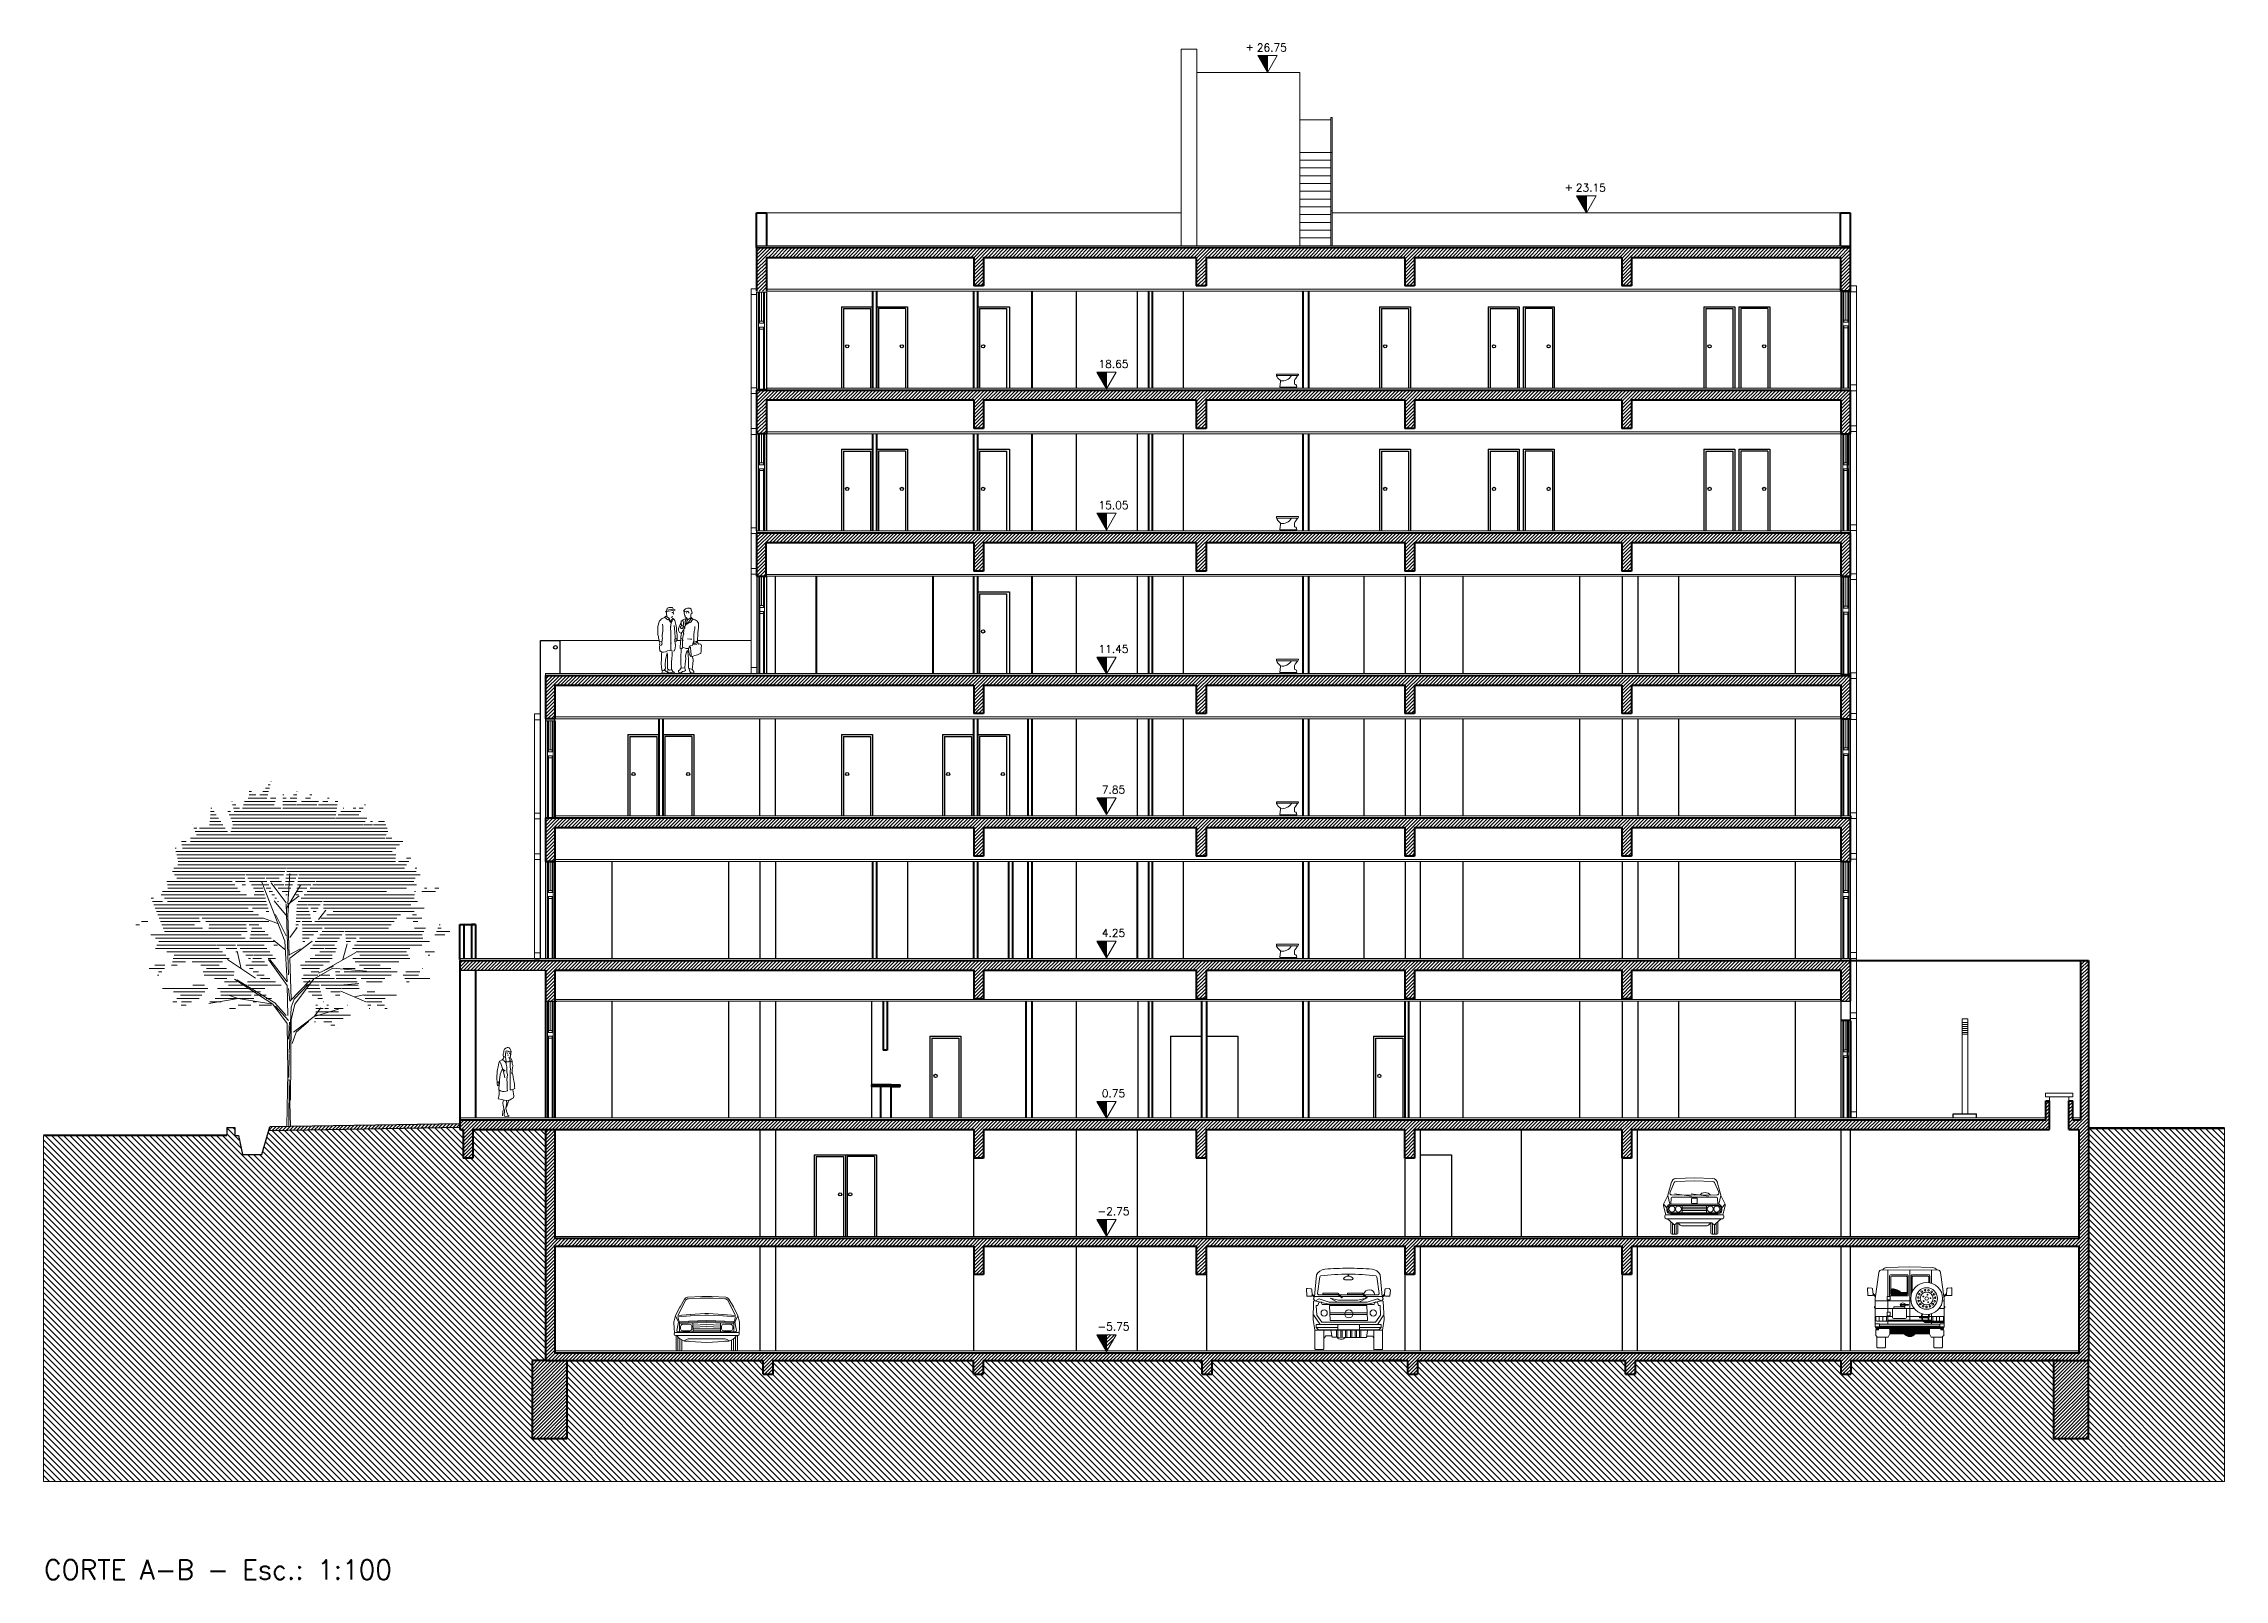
# Model space of a CAD drawing. Extents: x 1018 to 1352, y -109 to 184.
# Drawn here: x 1022.4 to 1078.5, y -108.8 to -69.3 of the extents above; entities that cross this region are included whole.
import ezdxf

# ---------------------------------------------------------------- set-up
doc = ezdxf.new("R2010")
doc.units = 0
doc.header["$LTSCALE"] = 0.5
doc.layers.get('0').update_dxf_attribs({"linetype": 'CONTINUOUS'})
doc.layers.get('Defpoints').update_dxf_attribs({"linetype": 'CONTINUOUS'})
for name, color, linetype, lineweight in [('Acotaciones', 9, 'CONTINUOUS', 9), ('Carpintería', 55, 'CONTINUOUS', 20), ('Detalles .05', 243, 'CONTINUOUS', 5), ('Detalles 01', 8, 'CONTINUOUS', 9), ('Equipamiento fijo', 31, 'CONTINUOUS', 13), ('Muros corte', 7, 'CONTINUOUS', 40), ('Muros vista', 253, 'CONTINUOUS', 25), ('Pisos', 252, 'CONTINUOUS', 18), ('Punta 01', 6, 'CONTINUOUS', 9), ('Punta 015', 64, 'CONTINUOUS', 13), ('Punta 02', 11, 'CONTINUOUS', 20), ('Punta 03', 171, 'CONTINUOUS', 30), ('Punta 05', 52, 'CONTINUOUS', 50), ('Tratamiento pisos', 251, 'CONTINUOUS', 9), ('Vehículos', 155, 'CONTINUOUS', 13), ('Vidrios', 147, 'CONTINUOUS', 13)]:
    doc.layers.add(name, color=color, linetype=linetype, lineweight=lineweight)
doc.styles.add('Texto 2 mm', font='simplex.shx', dxfattribs={"height": 0.2})
doc.styles.add('Texto 5 mm', font='simplex.shx', dxfattribs={"height": 0.5})
pattern_1 = [(45, (1205.456305, -121.36263), (-0.04490128, 0.04490128), [])]

msp = doc.modelspace()

# ---------------------------------------------------------------- texts
at = {"layer": 'Punta 015', "linetype": 'Continuous', "char_height": 0.2, "attachment_point": 5, "style": 'Texto 2 mm'}
for s, insert in [('26.75', (1053.982, -69.357)), ('23.15', (1062.198, -72.966)), ('18.65', (1049.907, -77.501)), ('15.05', (1049.907, -81.137)), ('11.45', (1049.907, -84.837)), ('7.85', (1049.907, -88.458)), ('4.25', (1049.907, -92.148)), ('0.75', (1049.907, -96.279)), ('-2.75', (1049.907, -99.312)), ('-5.75', (1049.907, -102.28))]:
    msp.add_mtext(s, dxfattribs=dict(at, insert=insert))
at = {"layer": 'Punta 05', "insert": (1022.377, -108.288), "char_height": 0.5, "width": 15.1215, "attachment_point": 1, "style": 'Texto 5 mm'}
msp.add_mtext('CORTE A-B - Esc.: 1:100', dxfattribs=at)

# ---------------------------------------------------------------- blocks, each defined once
blk = doc.blocks.new('*X114')
at = {"color": 0, "linetype": 'ByBlock'}
for p, q in [((6.788, 13.8), (7.343, 13.8)), ((6.81, 14), (6.88, 14)), ((6.81, 13.9), (7.01, 13.9)), ((7.138, 13.9), (7.369, 13.9)), ((7.22, 14), (7.395, 14)), ((7.302, 14.1), (7.42, 14.1)), ((7.384, 14.2), (7.446, 14.2)), ((7.453, 13.8), (7.618, 13.8)), ((7.465, 14.3), (7.472, 14.3)), ((7.64, 13.9), (7.646, 13.9)), ((7.819, 13.9), (7.852, 13.9)), ((7.819, 13.8), (7.922, 13.8)), ((8.038, 13.8), (8.238, 13.8)), ((8.138, 13.9), (8.243, 13.9)), ((8.238, 14), (8.248, 14)), ((8.506, 13.8), (8.651, 13.8)), ((8.634, 13.9), (8.693, 13.9)), ((9.156, 13.8), (9.211, 13.8)), ((5.637, 13.1), (5.963, 13.1)), ((5.645, 13.2), (5.896, 13.2)), ((5.653, 13.3), (5.83, 13.3)), ((5.661, 13.4), (5.763, 13.4)), ((5.668, 13.5), (5.697, 13.5)), ((6.175, 13.4), (6.259, 13.4)), ((6.218, 13.3), (9.407, 13.3)), ((6.261, 13.2), (9.392, 13.2)), ((6.296, 13.7), (6.305, 13.7)), ((6.304, 13.1), (10.285, 13.1)), ((6.318, 13.6), (6.413, 13.6)), ((6.341, 13.5), (6.52, 13.5)), ((6.363, 13.4), (9.422, 13.4)), ((6.616, 13.5), (7.767, 13.5)), ((6.646, 13.6), (7.567, 13.6)), ((6.677, 13.7), (7.589, 13.7)), ((7.819, 13.7), (8.233, 13.7)), ((7.819, 13.6), (8.228, 13.6)), ((7.819, 13.5), (9.438, 13.5)), ((8.251, 13.6), (8.838, 13.6)), ((8.379, 13.7), (8.888, 13.7)), ((8.889, 13.6), (9.453, 13.6)), ((9.023, 13.7), (9.17, 13.7)), ((9.389, 13.7), (9.468, 13.7)), ((9.408, 13.2), (10.335, 13.2)), ((9.483, 13.3), (10.095, 13.3)), ((9.557, 13.4), (10.161, 13.4)), ((9.632, 13.5), (9.652, 13.5)), ((9.929, 13.5), (10.013, 13.5)), ((10.112, 13.5), (10.228, 13.5)), ((10.272, 13.6), (10.294, 13.6)), ((10.448, 13.1), (10.504, 13.1)), ((10.685, 13.1), (10.865, 13.1)), ((4.784, 12.5), (4.931, 12.5)), ((5.053, 12.6), (10.873, 12.6)), ((5.062, 12.5), (11.419, 12.5)), ((5.113, 13), (5.114, 13)), ((5.153, 12.9), (5.243, 12.9)), ((5.193, 12.8), (6.163, 12.8)), ((5.233, 12.7), (10.918, 12.7)), ((5.322, 12.9), (6.096, 12.9)), ((5.63, 13), (6.03, 13)), ((6.263, 12.8), (10.964, 12.8)), ((6.296, 12.9), (10.948, 12.9)), ((6.329, 13), (10.235, 13)), ((10.263, 13), (10.504, 13)), ((10.535, 13), (10.907, 13)), ((10.908, 12.6), (11.084, 12.6)), ((4.6, 12.3), (4.626, 12.3)), ((4.621, 12.2), (11.102, 12.2)), ((4.643, 12.1), (11.21, 12.1)), ((4.665, 12), (11.202, 12)), ((4.68, 11.8), (11.531, 11.8)), ((4.687, 11.9), (11.195, 11.9)), ((4.801, 12.4), (11.314, 12.4)), ((4.817, 12.3), (11.208, 12.3)), ((11.282, 11.9), (11.595, 11.9)), ((11.522, 12), (11.658, 12)), ((4.351, 11.3), (6.301, 11.3)), ((4.364, 11.2), (6.382, 11.2)), ((4.519, 11.6), (7.885, 11.6)), ((4.556, 11.7), (7.928, 11.7)), ((4.581, 11.5), (6.684, 11.5)), ((4.644, 11.4), (6.689, 11.4)), ((6.408, 11.3), (6.694, 11.3)), ((6.608, 11.2), (6.7, 11.2)), ((6.715, 11.5), (7.842, 11.5)), ((6.772, 11.4), (7.283, 11.4)), ((6.828, 11.3), (7.342, 11.3)), ((6.885, 11.2), (7.196, 11.2)), ((7.244, 11.2), (7.4, 11.2)), ((7.328, 11.4), (7.714, 11.4)), ((7.445, 11.3), (7.782, 11.3)), ((7.563, 11.2), (7.851, 11.2)), ((7.89, 11.2), (8.111, 11.2)), ((7.903, 11.3), (8.161, 11.3)), ((7.917, 11.4), (8.211, 11.4)), ((7.93, 11.5), (8.261, 11.5)), ((7.943, 11.6), (8.311, 11.6)), ((7.956, 11.7), (11.467, 11.7)), ((8.257, 11.2), (8.661, 11.2)), ((8.271, 11.3), (8.784, 11.3)), ((8.285, 11.4), (11.782, 11.4)), ((8.299, 11.5), (11.937, 11.5)), ((8.312, 11.6), (11.82, 11.6)), ((8.726, 11.2), (11.823, 11.2)), ((8.815, 11.3), (11.751, 11.3)), ((11.79, 11.7), (11.835, 11.7)), ((3.878, 10.8), (3.948, 10.8)), ((3.918, 10.7), (4.219, 10.7)), ((3.957, 10.6), (7.353, 10.6)), ((3.997, 10.5), (6.782, 10.5)), ((4.18, 10.9), (6.735, 10.9)), ((4.221, 11), (6.544, 11)), ((4.274, 10.8), (7.301, 10.8)), ((4.368, 10.7), (7.327, 10.7)), ((4.378, 11.1), (6.463, 11.1)), ((6.914, 10.5), (7.379, 10.5)), ((6.942, 11.1), (7.222, 11.1)), ((6.961, 10.9), (7.274, 10.9)), ((6.998, 11), (7.248, 11)), ((7.328, 11.1), (7.459, 11.1)), ((7.413, 11), (7.517, 11)), ((7.497, 10.9), (7.576, 10.9)), ((7.581, 10.8), (7.634, 10.8)), ((7.666, 10.7), (7.693, 10.7)), ((7.681, 11.1), (8.061, 11.1)), ((7.75, 10.6), (7.752, 10.6)), ((7.799, 11), (8.011, 11)), ((7.917, 10.9), (7.961, 10.9)), ((8.216, 10.9), (8.292, 10.9)), ((8.229, 11), (8.415, 11)), ((8.241, 10.5), (8.585, 10.5)), ((8.243, 11.1), (8.538, 11.1)), ((8.246, 10.6), (8.559, 10.6)), ((8.285, 10.7), (9.004, 10.7)), ((8.374, 10.8), (11.76, 10.8)), ((8.462, 10.9), (11.771, 10.9)), ((8.55, 11), (10.926, 11)), ((8.579, 10.6), (8.944, 10.6)), ((8.638, 11.1), (11.525, 11.1)), ((8.657, 10.5), (8.884, 10.5)), ((9.043, 10.7), (11.86, 10.7)), ((9.043, 10.6), (11.658, 10.6)), ((9.043, 10.5), (12.057, 10.5)), ((11.77, 11), (11.793, 11)), ((11.99, 11), (12.392, 11)), ((12.065, 11.1), (12.137, 11.1)), ((12.378, 11.1), (12.492, 11.1)), ((3.415, 10), (3.533, 10)), ((3.592, 10.1), (3.776, 10.1)), ((4.037, 10.4), (6.936, 10.4)), ((4.076, 10.3), (5.289, 10.3)), ((4.116, 10.2), (5.319, 10.2)), ((4.155, 10.1), (5.35, 10.1)), ((4.195, 10), (5.176, 10)), ((4.234, 9.9), (5.421, 9.9)), ((4.274, 9.8), (6.758, 9.8)), ((5.3, 10.3), (7.09, 10.3)), ((5.406, 10.2), (7.245, 10.2)), ((5.512, 10.1), (6.702, 10.1)), ((5.602, 9.9), (6.739, 9.9)), ((5.618, 10), (6.721, 10)), ((6.702, 10.1), (7.399, 10.1)), ((6.815, 10), (7.102, 10)), ((6.87, 9.8), (7.288, 9.8)), ((6.89, 9.9), (7.195, 9.9)), ((7.325, 10.4), (7.405, 10.4)), ((8.21, 9.9), (8.246, 9.9)), ((8.215, 10), (8.296, 10)), ((8.22, 10.1), (8.346, 10.1)), ((8.225, 10.2), (8.396, 10.2)), ((8.23, 10.3), (8.637, 10.3)), ((8.236, 10.4), (8.611, 10.4)), ((8.4, 10.2), (8.663, 10.2)), ((8.402, 10.1), (8.689, 10.1)), ((8.405, 10), (9.132, 10)), ((8.408, 9.9), (9.002, 9.9)), ((8.411, 9.8), (8.871, 9.8)), ((8.736, 10.4), (8.824, 10.4)), ((8.778, 10.1), (11.156, 10.1)), ((8.962, 10.2), (11.241, 10.2)), ((9.002, 9.8), (9.658, 9.8)), ((9.072, 9.9), (10.986, 9.9)), ((9.141, 10), (11.071, 10)), ((9.145, 10.3), (11.349, 10.3)), ((9.328, 10.4), (11.759, 10.4)), ((9.692, 9.8), (12.046, 9.8)), ((11.529, 10.2), (11.984, 10.2)), ((11.711, 10.3), (11.827, 10.3)), ((11.729, 10.1), (11.865, 10.1)), ((11.767, 9.9), (12.093, 9.9)), ((12.421, 9.8), (12.826, 9.8)), ((12.464, 9.9), (12.564, 9.9)), ((12.508, 10), (12.534, 10)), ((3.869, 9.7), (6.579, 9.7)), ((4.011, 9.6), (6.693, 9.6)), ((4.011, 9.3), (5.912, 9.3)), ((4.052, 9.4), (5.812, 9.4)), ((4.113, 9.5), (6.365, 9.5)), ((4.349, 9.2), (6.012, 9.2)), ((5.836, 9.4), (6.403, 9.4)), ((6.127, 9.3), (6.441, 9.3)), ((6.375, 9.5), (6.808, 9.5)), ((6.417, 9.2), (6.478, 9.2)), ((6.459, 9.4), (7.261, 9.4)), ((6.544, 9.3), (7.346, 9.3)), ((6.629, 9.2), (7.432, 9.2)), ((6.81, 9.5), (7.568, 9.5)), ((6.83, 9.6), (7.475, 9.6)), ((6.85, 9.7), (7.382, 9.7)), ((7.549, 9.4), (7.662, 9.4)), ((8.414, 9.7), (8.74, 9.7)), ((8.416, 9.6), (8.61, 9.6)), ((8.419, 9.5), (8.479, 9.5)), ((8.655, 9.3), (9.051, 9.3)), ((8.725, 9.4), (9.375, 9.4)), ((8.794, 9.5), (9.446, 9.5)), ((8.863, 9.6), (9.517, 9.6)), ((8.933, 9.7), (9.587, 9.7)), ((8.933, 9.2), (9.404, 9.2)), ((9.079, 9.3), (9.429, 9.3)), ((9.703, 9.7), (11.999, 9.7)), ((9.713, 9.6), (10.021, 9.6)), ((9.724, 9.5), (9.847, 9.5)), ((9.908, 9.3), (11.63, 9.3)), ((9.971, 9.4), (11.99, 9.4)), ((10.018, 9.2), (11.523, 9.2)), ((10.043, 9.5), (12.219, 9.5)), ((10.116, 9.6), (12.019, 9.6)), ((12.086, 9.2), (12.361, 9.2)), ((12.377, 9.7), (12.676, 9.7)), ((3.818, 8.7), (4.281, 8.7)), ((3.985, 8.8), (4.29, 8.8)), ((4.072, 8.5), (4.107, 8.5)), ((4.094, 8.6), (4.194, 8.6)), ((4.488, 8.8), (4.656, 8.8)), ((4.514, 8.9), (4.906, 8.9)), ((4.54, 9), (6.212, 9)), ((4.567, 9.1), (6.112, 9.1)), ((5.107, 8.9), (6.017, 8.9)), ((5.367, 8.8), (5.915, 8.8)), ((5.439, 8.6), (6.361, 8.6)), ((5.465, 8.5), (6.353, 8.5)), ((5.539, 8.7), (6.138, 8.7)), ((6.713, 9.1), (6.924, 9.1)), ((6.714, 8.8), (7.362, 8.8)), ((6.798, 9), (6.857, 9)), ((6.824, 8.7), (6.93, 8.7)), ((6.896, 8.9), (7.275, 8.9)), ((6.921, 9), (7.188, 9)), ((6.934, 8.6), (7.097, 8.6)), ((6.946, 9.1), (7.517, 9.1)), ((7.044, 8.5), (7.265, 8.5)), ((7.38, 9), (7.602, 9)), ((7.679, 8.9), (7.687, 8.9)), ((8.349, 8.8), (9.035, 8.8)), ((8.395, 8.7), (8.925, 8.7)), ((8.439, 8.5), (8.875, 8.5)), ((8.495, 8.9), (9.216, 8.9)), ((8.641, 9), (9.304, 9)), ((8.667, 8.6), (8.9, 8.6)), ((8.787, 9.1), (9.296, 9.1)), ((8.907, 8.5), (9.233, 8.5)), ((9.398, 8.6), (9.53, 8.6)), ((9.412, 8.5), (9.991, 8.5)), ((9.631, 8.7), (9.993, 8.7)), ((9.661, 8.6), (11.249, 8.6)), ((9.924, 9), (11.623, 9)), ((9.987, 8.9), (11.299, 8.9)), ((10.004, 8.5), (11.063, 8.5)), ((10.116, 8.8), (10.736, 8.8)), ((10.128, 9.1), (11.573, 9.1)), ((10.244, 8.7), (11.058, 8.7)), ((11.422, 8.5), (11.89, 8.5)), ((11.511, 8.6), (11.928, 8.6)), ((11.994, 8.7), (12.006, 8.7)), ((12.171, 9.1), (12.222, 9.1)), ((4.216, 8.1), (5.572, 8.1)), ((4.553, 8), (5.486, 8)), ((4.756, 7.9), (5.4, 7.9)), ((5.129, 8.2), (5.474, 8.2)), ((5.773, 8.4), (6.15, 8.4)), ((5.865, 8.1), (7.286, 8.1)), ((5.953, 8), (7.156, 8)), ((5.965, 7.9), (6.876, 7.9)), ((6.08, 8.3), (6.45, 8.3)), ((6.192, 8.2), (6.75, 8.2)), ((6.763, 8.3), (7.601, 8.3)), ((6.785, 8.2), (7.769, 8.2)), ((6.96, 7.9), (7.32, 7.9)), ((7.153, 8.4), (7.433, 8.4)), ((8.389, 8.4), (9.373, 8.4)), ((8.439, 8.3), (10.049, 8.3)), ((8.489, 8.2), (8.907, 8.2)), ((8.539, 8.1), (8.934, 8.1)), ((8.59, 8), (8.961, 8)), ((8.699, 7.9), (8.988, 7.9)), ((8.968, 8.2), (10.077, 8.2)), ((9.113, 8.1), (9.559, 8.1)), ((9.258, 8), (9.544, 8)), ((9.403, 7.9), (9.528, 7.9)), ((9.425, 8.4), (10.02, 8.4)), ((9.58, 8.1), (10.106, 8.1)), ((10.166, 8.4), (10.877, 8.4)), ((10.253, 7.9), (11.229, 7.9)), ((10.328, 8.3), (10.8, 8.3)), ((10.348, 8), (10.578, 8)), ((11.472, 8.4), (12.224, 8.4)), ((11.522, 8.3), (11.607, 8.3)), ((4.53, 7.7), (4.65, 7.7)), ((4.643, 7.8), (5.241, 7.8)), ((4.768, 7.5), (4.769, 7.5)), ((4.777, 7.6), (4.926, 7.6)), ((4.785, 7.7), (5.083, 7.7)), ((5.241, 7.8), (5.315, 7.8)), ((5.632, 7.7), (5.976, 7.7)), ((5.798, 7.8), (6.953, 7.8)), ((6.223, 7.5), (6.403, 7.5)), ((6.485, 7.6), (6.867, 7.6)), ((6.936, 7.7), (7.031, 7.7)), ((7.109, 7.6), (7.482, 7.6)), ((7.319, 7.8), (7.485, 7.8)), ((8.782, 7.2), (9.626, 7.2)), ((8.795, 7.3), (9.851, 7.3)), ((8.808, 7.6), (8.856, 7.6)), ((8.808, 7.5), (9.027, 7.5)), ((8.808, 7.4), (9.491, 7.4)), ((8.866, 7.8), (9.015, 7.8)), ((9.032, 7.7), (9.042, 7.7)), ((9.078, 7.5), (9.194, 7.5)), ((9.138, 7.6), (9.194, 7.6)), ((9.36, 7.5), (9.627, 7.5)), ((9.745, 7.6), (9.764, 7.6)), ((10.292, 7.8), (10.887, 7.8)), ((10.332, 7.7), (10.786, 7.7)), ((10.371, 7.6), (10.459, 7.6)), ((10.41, 7.5), (10.426, 7.5)), ((10.648, 7.6), (10.864, 7.6)), ((10.878, 7.5), (10.943, 7.5)), ((8.768, 7.1), (8.801, 7.1)), ((9.054, 7.1), (9.292, 7.1)), ((9.261, 7), (9.381, 7)), ((9.469, 6.9), (9.471, 6.9))]:
    blk.add_line(p, q, dxfattribs=at)
blk = doc.blocks.new('R12 frente')
for p, q in [((-0.681, 1.009), (-0.596, 1.316)), ((-0.517, 1.328), (-0.626, 1.079)), ((-0.473, 1.434), (0, 1.448)), ((0, 1.373), (-0.472, 1.359)), ((0.473, 1.434), (0, 1.448)), ((0, 1.373), (0.472, 1.359)), ((0.517, 1.328), (0.626, 1.079)), ((0.681, 1.009), (0.596, 1.316)), ((-0.73, 0.5), (-0.795, 0.734)), ((-0.792, 0.769), (-0.684, 0.999)), ((-0.792, 0.769), (-0.708, 0.68)), ((-0.708, 0.68), (-0.711, 0.634)), ((-0.711, 0.631), (-0.71, 0.616)), ((-0.684, 0.999), (-0.632, 0.77)), ((-0.678, 0.677), (-0.68, 0.618)), ((-0.599, 0.922), (-0.608, 0.772)), ((-0.608, 0.772), (0.608, 0.772)), ((-0.608, 0.742), (0.608, 0.742)), ((-0.581, 1.01), (0, 1.001)), ((-0.569, 0.95), (0.569, 0.95)), ((-0.07, 0.982), (-0.514, 1.04)), ((-0.31, 0.742), (-0.31, 0.552)), ((-0.31, 0.697), (0.31, 0.697)), ((-0.31, 0.652), (0.31, 0.652)), ((-0.31, 0.607), (0.31, 0.607)), ((0.366, 0.982), (-0.078, 1.04)), ((-0.075, 0.911), (-0.075, 0.808)), ((0.055, 0.931), (-0.055, 0.931)), ((-0.055, 0.788), (0.055, 0.788)), ((0.581, 1.01), (0, 1.001)), ((0.075, 0.911), (0.075, 0.808)), ((0.31, 0.742), (0.31, 0.552)), ((0.599, 0.922), (0.608, 0.772)), ((0.684, 0.999), (0.632, 0.77)), ((0.678, 0.677), (0.68, 0.618)), ((0.792, 0.769), (0.684, 0.999)), ((0.792, 0.769), (0.708, 0.68)), ((0.708, 0.68), (0.711, 0.634)), ((0.711, 0.631), (0.71, 0.616)), ((0.73, 0.5), (0.795, 0.734)), ((-0.756, 0.47), (-0.756, 0.43)), ((-0.726, 0.5), (0.726, 0.5)), ((-0.726, 0.4), (0.726, 0.4)), ((-0.688, 0.4), (-0.545, 0.264)), ((-0.611, 0.552), (0.611, 0.552)), ((-0.611, 0.522), (0.611, 0.522)), ((-0.605, 0.03), (-0.605, 0.322)), ((-0.575, 0), (-0.455, 0)), ((-0.56, 0), (-0.56, 0.279)), ((-0.515, 0), (-0.515, 0.251)), ((-0.477, 0.264), (-0.446, 0.291)), ((-0.47, 0), (-0.47, 0.27)), ((-0.426, 0.296), (0.426, 0.296)), ((-0.426, 0.296), (-0.362, 0.233)), ((-0.425, 0.03), (-0.425, 0.296)), ((-0.327, 0.218), (0.327, 0.218)), ((0.426, 0.296), (0.362, 0.233)), ((0.425, 0.03), (0.425, 0.296)), ((0.455, 0), (0.575, 0)), ((0.47, 0), (0.47, 0.27)), ((0.515, 0), (0.515, 0.251)), ((0.688, 0.4), (0.545, 0.264)), ((0.56, 0), (0.56, 0.279)), ((0.605, 0.03), (0.605, 0.322)), ((0.756, 0.47), (0.756, 0.43))]:
    blk.add_line(p, q)
for centre in [(-0.577, 0.647), (-0.41, 0.647), (0.41, 0.647), (0.577, 0.647)]:
    blk.add_circle(centre, 0.077)
for centre, radius, start, end in [((-0.466, 1.304), 0.13, 92.8174, 174.9436), ((-0.47, 1.309), 0.05, 91.6377, 157.7643), ((0.47, 1.309), 0.05, 22.2357, 88.3623), ((0.466, 1.304), 0.13, 5.0564, 87.1826), ((-0.747, 0.748), 0.05, 154.8135, 195.5143), ((-0.611, 0.622), 0.1, 183.5674, 270), ((-0.608, 0.672), 0.1, 90, 175.8599), ((-0.729, 1.02), 0.05, 334.8135, 347.913), ((-0.611, 0.622), 0.07, 183.5674, 270), ((-0.608, 0.672), 0.07, 90, 175.8599), ((-0.58, 1.06), 0.05, 157.7643, 269.0526), ((-0.569, 0.92), 0.03, 90, 176.6166), ((-0.055, 0.911), 0.02, 90, 180), ((-0.055, 0.808), 0.02, 180, 270), ((0.055, 0.911), 0.02, 0, 90), ((0.055, 0.808), 0.02, 270, 0), ((0.277, 0.892), 0.18, 39.6437, 142.2511), ((0.569, 0.92), 0.03, 3.3834, 90), ((0.58, 1.06), 0.05, 270.9474, 22.2357), ((0.608, 0.672), 0.1, 4.1401, 90), ((0.608, 0.672), 0.07, 4.1401, 90), ((0.611, 0.622), 0.07, 270, 356.4326), ((0.611, 0.622), 0.1, 270, 356.4326), ((0.729, 1.02), 0.05, 192.087, 205.1865), ((0.747, 0.748), 0.05, 344.4857, 25.1865), ((-0.726, 0.47), 0.03, 90, 180), ((-0.726, 0.43), 0.03, 180, 270), ((-0.575, 0.03), 0.03, 180, 270), ((-0.51, 0.301), 0.05, 226.5261, 327.246), ((-0.426, 0.246), 0.05, 90, 147.246), ((-0.455, 0.03), 0.03, 270, 0), ((-0.433, 0.276), 0.02, 90, 132.297), ((-0.327, 0.268), 0.05, 225.0311, 270), ((0.327, 0.268), 0.05, 270, 314.9689), ((0.455, 0.03), 0.03, 180, 270), ((0.426, 0.246), 0.05, 32.754, 90), ((0.51, 0.301), 0.05, 212.754, 313.4739), ((0.575, 0.03), 0.03, 270, 0), ((0.726, 0.47), 0.03, 0, 90), ((0.726, 0.43), 0.03, 270, 0)]:
    blk.add_arc(centre, radius, start, end)
blk = doc.blocks.new('R18 frente')
at = {"extrusion": (-1.22406e-16, 0, -1)}
for p, q in [((-0.556, 1.277), (-0.742, 0.908)), ((-0.687, 1.129), (-0.572, 1.327)), ((-0.127, 1.393), (-0.49, 1.376)), ((-0.166, 1.356), (-0.469, 1.339)), ((0, 1.356), (-0.166, 1.356)), ((0, 1.393), (-0.123, 1.393)), ((0, 1.393), (0.123, 1.393)), ((0, 1.356), (0.166, 1.356)), ((0.127, 1.393), (0.49, 1.376)), ((0.166, 1.356), (0.469, 1.339)), ((0.556, 1.277), (0.742, 0.908)), ((0.687, 1.129), (0.572, 1.327)), ((-0.841, 0.595), (-0.845, 0.714)), ((-0.832, 0.457), (-0.841, 0.588)), ((-0.839, 0.769), (-0.813, 0.873)), ((-0.805, 0.895), (-0.737, 0.755)), ((-0.69, 1.122), (-0.794, 0.922)), ((-0.728, 0.739), (-0.769, 0.522)), ((-0.742, 0.908), (-0.423, 0.936)), ((-0.739, 0.869), (-0.423, 0.899)), ((-0.739, 0.869), (-0.72, 0.779)), ((-0.707, 0.731), (0, 0.75)), ((-0.702, 0.731), (-0.702, 0.486)), ((-0.702, 0.704), (0, 0.725)), ((-0.689, 0.751), (0, 0.775)), ((-0.672, 0.626), (-0.672, 0.566)), ((-0.623, 0.676), (-0.435, 0.681)), ((-0.417, 0.937), (-0.05, 0.956)), ((-0.417, 0.9), (-0.05, 0.919)), ((-0.384, 0.632), (-0.383, 0.567)), ((-0.355, 0.713), (-0.352, 0.486)), ((-0.351, 0.66), (0, 0.675)), ((-0.351, 0.611), (0, 0.625)), ((-0.351, 0.566), (0, 0.58)), ((0.689, 0.751), (0, 0.775)), ((0.707, 0.731), (0, 0.75)), ((0.702, 0.704), (0, 0.725)), ((0.351, 0.66), (0, 0.675)), ((0.351, 0.611), (0, 0.625)), ((0.351, 0.566), (0, 0.58)), ((0.417, 0.937), (0.05, 0.956)), ((0.417, 0.9), (0.05, 0.919)), ((0.355, 0.713), (0.352, 0.486)), ((0.384, 0.632), (0.383, 0.567)), ((0.742, 0.908), (0.423, 0.936)), ((0.739, 0.869), (0.423, 0.899)), ((0.623, 0.676), (0.435, 0.681)), ((0.672, 0.626), (0.672, 0.566)), ((0.69, 1.122), (0.794, 0.922)), ((0.702, 0.731), (0.702, 0.486)), ((0.739, 0.869), (0.72, 0.779)), ((0.728, 0.739), (0.769, 0.522)), ((0.805, 0.895), (0.737, 0.755)), ((0.839, 0.769), (0.813, 0.873)), ((0.832, 0.457), (0.841, 0.588)), ((0.841, 0.595), (0.845, 0.714)), ((-0.837, 0.44), (-0.837, 0.426)), ((0, 0.47), (-0.807, 0.47)), ((-0.807, 0.396), (0, 0.396)), ((-0.789, 0.396), (-0.789, 0.03)), ((-0.771, 0.396), (-0.713, 0.327)), ((-0.759, 0), (-0.671, 0)), ((-0.739, 0.486), (0, 0.486)), ((-0.739, 0.358), (-0.739, 0)), ((-0.691, 0), (-0.691, 0.307)), ((-0.678, 0.3), (-0.572, 0.251)), ((-0.641, 0.03), (-0.641, 0.283)), ((-0.622, 0.516), (-0.433, 0.516)), ((-0.584, 0.257), (-0.524, 0.292)), ((-0.474, 0.305), (0, 0.305)), ((-0.431, 0.242), (0, 0.216)), ((-0.351, 0.528), (0, 0.528)), ((0.351, 0.528), (0, 0.528)), ((0.739, 0.486), (0, 0.486)), ((0, 0.47), (0.807, 0.47)), ((0.807, 0.396), (0, 0.396)), ((0.474, 0.305), (0, 0.305)), ((0.431, 0.242), (0, 0.216)), ((0.622, 0.516), (0.433, 0.516)), ((0.584, 0.257), (0.524, 0.292)), ((0.678, 0.3), (0.572, 0.251)), ((0.641, 0.03), (0.641, 0.283)), ((0.759, 0), (0.671, 0)), ((0.691, 0), (0.691, 0.307)), ((0.771, 0.396), (0.713, 0.327)), ((0.739, 0.358), (0.739, 0)), ((0.789, 0.396), (0.789, 0.03)), ((0.837, 0.44), (0.837, 0.426))]:
    blk.add_line(p, q, dxfattribs=at)
for centre, radius, start, end in [((0.597, 1.084), 0.1, 22.1365, 26.5484), ((0.485, 1.277), 0.1, 30.1596, 87.3956), ((0.464, 1.239), 0.1, 22.3667, 86.8181), ((-0.123, 1.293), 0.1, 90, 92.6044), ((-0.464, 1.239), 0.1, 93.1819, 157.6333), ((-0.485, 1.277), 0.1, 92.6044, 149.8404), ((-0.597, 1.084), 0.1, 153.4516, 157.8635), ((0.645, 0.721), 0.2, 358.0197, 13.8944), ((0.641, 0.602), 0.2, 356.1021, 358.0197), ((0.641, 0.602), 0.2, 356.1021, 358.0197), ((0.619, 0.825), 0.2, 13.8944, 29.087), ((0.708, 0.761), 0.03, 268.6019, 347.4793), ((0.69, 0.781), 0.03, 268.1995, 355.9171), ((0.622, 0.626), 0.05, 0, 88.4716), ((0.622, 0.566), 0.05, 270, 0), ((0.434, 0.631), 0.05, 88.4716, 179.1531), ((0.433, 0.566), 0.05, 179.1531, 270), ((0.407, 0.838), 0.1, 80.6589, 84.09), ((0.407, 0.801), 0.1, 80.6589, 84.09), ((0, -0.043), 1, 87.1222, 92.8778), ((0, -0.08), 1, 87.1222, 92.8778), ((-0.433, 0.566), 0.05, 270, 0.8469), ((-0.434, 0.631), 0.05, 0.8469, 91.5284), ((-0.407, 0.838), 0.1, 95.91, 99.3411), ((-0.407, 0.801), 0.1, 95.91, 99.3411), ((-0.622, 0.566), 0.05, 180, 270), ((-0.622, 0.626), 0.05, 91.5284, 180), ((-0.69, 0.781), 0.03, 184.0829, 271.8005), ((-0.708, 0.761), 0.03, 192.5207, 271.3981), ((-0.619, 0.825), 0.2, 150.913, 166.1056), ((-0.645, 0.721), 0.2, 166.1056, 181.9803), ((-0.641, 0.602), 0.2, 181.9803, 183.8979), ((-0.641, 0.602), 0.2, 181.9803, 183.8979), ((0.807, 0.44), 0.03, 0, 90), ((0.807, 0.426), 0.03, 270, 0), ((0.759, 0.03), 0.03, 270, 0), ((0.739, 0.516), 0.03, 270, 10.7319), ((0.636, 0.391), 0.1, 294.5816, 320.2132), ((0.671, 0.03), 0.03, 180, 270), ((0.413, 1.643), 1.401, 270.7555, 276.5161), ((0.474, 0.205), 0.1, 59.9158, 90), ((-0.413, 1.643), 1.401, 263.4839, 269.2445), ((-0.474, 0.205), 0.1, 90, 120.0842), ((-0.671, 0.03), 0.03, 270, 0), ((-0.636, 0.391), 0.1, 219.7868, 245.4184), ((-0.739, 0.516), 0.03, 169.2681, 270), ((-0.759, 0.03), 0.03, 180, 270), ((-0.807, 0.44), 0.03, 90, 180), ((-0.807, 0.426), 0.03, 180, 270)]:
    blk.add_arc(centre, radius, start, end, dxfattribs=at)
blk = doc.blocks.new('*X118')
at = {"color": 0}
for p, q in [((0.341, 0.358), (0.475, 0.493)), ((0.341, 0.376), (0.457, 0.493)), ((0.341, 0.394), (0.44, 0.493)), ((0.341, 0.411), (0.422, 0.493)), ((0.341, 0.429), (0.404, 0.493)), ((0.341, 0.447), (0.387, 0.493)), ((0.341, 0.464), (0.369, 0.493)), ((0.341, 0.482), (0.351, 0.493)), ((0.356, 0.356), (0.493, 0.493)), ((0.374, 0.356), (0.51, 0.493)), ((0.392, 0.356), (0.528, 0.493)), ((0.409, 0.356), (0.546, 0.493)), ((0.427, 0.356), (0.563, 0.493)), ((0.445, 0.356), (0.581, 0.493)), ((0.462, 0.356), (0.599, 0.493)), ((0.48, 0.356), (0.616, 0.493)), ((0.498, 0.356), (0.634, 0.493)), ((0.515, 0.356), (0.652, 0.493)), ((0.533, 0.356), (0.669, 0.493)), ((0.551, 0.356), (0.687, 0.493)), ((0.568, 0.356), (0.705, 0.493)), ((0.586, 0.356), (0.722, 0.493)), ((0.604, 0.356), (0.74, 0.493)), ((0.621, 0.356), (0.758, 0.493)), ((0.639, 0.356), (0.775, 0.493)), ((0.657, 0.356), (0.793, 0.493)), ((0.675, 0.356), (0.811, 0.493)), ((0.692, 0.356), (0.829, 0.493)), ((0.71, 0.356), (0.846, 0.493)), ((0.719, 0.348), (0.864, 0.493)), ((0.728, 0.339), (0.882, 0.493)), ((0.737, 0.33), (0.899, 0.493)), ((0.746, 0.322), (0.917, 0.493)), ((0.757, 0.315), (0.935, 0.493)), ((0.768, 0.308), (0.952, 0.493)), ((0.779, 0.302), (0.97, 0.493)), ((0.792, 0.297), (0.988, 0.493)), ((0.805, 0.292), (1.005, 0.493)), ((0.819, 0.289), (1.023, 0.493)), ((0.835, 0.287), (1.041, 0.493)), ((0.852, 0.286), (1.058, 0.493)), ((0.871, 0.287), (1.076, 0.493)), ((0.892, 0.291), (1.094, 0.493)), ((0.919, 0.3), (1.111, 0.493)), ((0.993, 0.356), (1.129, 0.493)), ((1.01, 0.356), (1.147, 0.493)), ((1.028, 0.356), (1.164, 0.493)), ((1.046, 0.356), (1.182, 0.493)), ((1.063, 0.356), (1.2, 0.493)), ((1.081, 0.356), (1.217, 0.493)), ((1.099, 0.356), (1.235, 0.493)), ((1.116, 0.356), (1.253, 0.493)), ((1.134, 0.356), (1.27, 0.493)), ((1.152, 0.356), (1.288, 0.493)), ((1.169, 0.356), (1.306, 0.493)), ((1.187, 0.356), (1.323, 0.493)), ((1.205, 0.356), (1.341, 0.493)), ((1.223, 0.356), (1.359, 0.493)), ((1.24, 0.356), (1.361, 0.477)), ((1.258, 0.356), (1.361, 0.46)), ((1.276, 0.356), (1.361, 0.442)), ((1.293, 0.356), (1.361, 0.424)), ((1.311, 0.356), (1.361, 0.407)), ((1.329, 0.356), (1.361, 0.389)), ((1.346, 0.356), (1.361, 0.371))]:
    blk.add_line(p, q, dxfattribs=at)
blk = doc.blocks.new('*X119')
at = {"color": 0}
for p, q in [((0.361, 1.44), (0.435, 1.514)), ((0.361, 1.457), (0.417, 1.513)), ((0.361, 1.475), (0.398, 1.511)), ((0.361, 1.387), (0.434, 1.459)), ((0.361, 1.404), (0.416, 1.459)), ((0.361, 1.422), (0.399, 1.459)), ((0.362, 1.493), (0.375, 1.506)), ((0.365, 1.373), (0.452, 1.459)), ((0.375, 1.365), (0.507, 1.497)), ((0.392, 1.364), (0.519, 1.491)), ((0.41, 1.364), (0.53, 1.484)), ((0.422, 1.482), (0.452, 1.512)), ((0.428, 1.364), (0.54, 1.477)), ((0.437, 1.48), (0.467, 1.51)), ((0.445, 1.364), (0.55, 1.469)), ((0.448, 1.474), (0.481, 1.506)), ((0.457, 1.465), (0.494, 1.502)), ((0.463, 1.364), (0.56, 1.461)), ((0.481, 1.364), (0.576, 1.46)), ((0.498, 1.364), (0.593, 1.46)), ((0.516, 1.364), (0.61, 1.459)), ((0.534, 1.364), (0.61, 1.441)), ((0.551, 1.364), (0.61, 1.423)), ((0.569, 1.364), (0.625, 1.421)), ((0.587, 1.364), (0.643, 1.421)), ((0.604, 1.364), (0.661, 1.421)), ((0.622, 1.364), (0.678, 1.421)), ((0.64, 1.364), (0.696, 1.421)), ((0.657, 1.364), (0.714, 1.421)), ((0.675, 1.364), (0.731, 1.421)), ((0.693, 1.364), (0.749, 1.421)), ((0.71, 1.364), (0.767, 1.421)), ((0.728, 1.364), (0.785, 1.421)), ((0.746, 1.364), (0.786, 1.405)), ((0.763, 1.364), (0.786, 1.387))]:
    blk.add_line(p, q, dxfattribs=at)

# ---------------------------------------------------------------- hatches: boundary and pattern name
at = {"layer": 'Detalles 01', "ltscale": 0.02}
h = msp.add_hatch(dxfattribs=at)
h.set_pattern_fill('ANSI31', color=256, scale=0.02, style=0)
h.set_pattern_definition(pattern_1)
h.paths.add_polyline_path([(1052.29, -74.758), (1057.41, -74.758), (1057.41, -75.493), (1057.66, -75.493), (1057.66, -74.758), (1062.995, -74.758), (1062.995, -75.493), (1063.245, -75.493), (1063.245, -74.758), (1068.635, -74.758), (1068.635, -75.628), (1068.875, -75.628), (1068.875, -74.508), (1040.722, -74.508), (1040.722, -75.628), (1040.972, -75.628), (1040.972, -74.758), (1046.311, -74.758), (1046.311, -75.493), (1046.561, -75.493), (1046.561, -74.758), (1052.04, -74.758), (1052.04, -75.493), (1052.29, -75.493)])
h.paths.add_polyline_path([(1052.04, -79.163), (1052.29, -79.163), (1052.29, -78.428), (1057.41, -78.428), (1057.41, -79.163), (1057.66, -79.163), (1057.66, -78.428), (1062.995, -78.428), (1062.995, -79.163), (1063.245, -79.163), (1063.245, -78.428), (1068.635, -78.428), (1068.635, -79.298), (1068.875, -79.298), (1068.875, -78.178), (1040.722, -78.178), (1040.722, -79.298), (1040.972, -79.298), (1040.972, -78.428), (1046.311, -78.428), (1046.311, -79.163), (1046.561, -79.163), (1046.561, -78.428), (1052.04, -78.428)])
h.paths.add_polyline_path([(1052.29, -82.098), (1057.41, -82.098), (1057.41, -82.833), (1057.66, -82.833), (1057.66, -82.098), (1062.995, -82.098), (1062.995, -82.833), (1063.245, -82.833), (1063.245, -82.098), (1068.635, -82.098), (1068.635, -82.968), (1068.875, -82.968), (1068.875, -81.848), (1040.722, -81.848), (1040.722, -82.968), (1040.962, -82.968), (1040.962, -82.098), (1046.311, -82.098), (1046.311, -82.833), (1046.561, -82.833), (1046.561, -82.098), (1052.04, -82.098), (1052.04, -82.833), (1052.29, -82.833)])
h.paths.add_polyline_path([(1052.04, -86.503), (1052.29, -86.503), (1052.29, -85.768), (1057.41, -85.768), (1057.41, -86.503), (1057.66, -86.503), (1057.66, -85.768), (1062.995, -85.768), (1062.995, -86.503), (1063.245, -86.503), (1063.245, -85.768), (1068.635, -85.768), (1068.635, -86.638), (1068.875, -86.638), (1068.875, -85.518), (1035.285, -85.518), (1035.285, -86.638), (1035.525, -86.638), (1035.525, -85.768), (1046.311, -85.768), (1046.311, -86.503), (1046.561, -86.503), (1046.561, -85.768), (1052.04, -85.768)])
h.paths.add_polyline_path([(1052.29, -89.438), (1057.41, -89.438), (1057.41, -90.173), (1057.66, -90.173), (1057.66, -89.438), (1062.995, -89.438), (1062.995, -90.173), (1063.245, -90.173), (1063.245, -89.438), (1068.635, -89.438), (1068.635, -90.308), (1068.875, -90.308), (1068.875, -89.188), (1035.285, -89.188), (1035.285, -90.308), (1035.525, -90.308), (1035.525, -89.438), (1046.311, -89.438), (1046.311, -90.173), (1046.561, -90.173), (1046.561, -89.438), (1052.04, -89.438), (1052.04, -90.173), (1052.29, -90.173)])
h = msp.add_hatch(dxfattribs=at)
h.set_pattern_fill('ANSI31', color=256, scale=0.02, style=0)
h.set_pattern_definition(pattern_1)
h.paths.add_polyline_path([(1052.29, -93.108), (1057.41, -93.108), (1057.41, -93.843), (1057.66, -93.843), (1057.66, -93.108), (1062.995, -93.108), (1062.995, -93.843), (1063.245, -93.843), (1063.245, -93.108), (1068.635, -93.108), (1068.635, -93.908), (1068.875, -93.908), (1068.875, -92.858), (1033.085, -92.858), (1033.085, -93.108), (1035.285, -93.108), (1035.285, -93.908), (1035.525, -93.908), (1035.525, -93.108), (1046.311, -93.108), (1046.311, -93.843), (1046.561, -93.843), (1046.561, -93.108), (1052.04, -93.108), (1052.04, -93.843), (1052.29, -93.843)])
h = msp.add_hatch(dxfattribs=at)
h.set_pattern_fill('ANSI31', color=256, scale=0.02, style=0)
h.set_pattern_definition(pattern_1)
h.paths.add_polyline_path([(1074.005, -96.47), (1073.905, -96.47), (1073.905, -96.958), (1033.085, -96.958), (1033.085, -97.208), (1033.164, -97.208), (1033.164, -97.943), (1033.414, -97.943), (1033.414, -97.208), (1046.311, -97.208), (1046.311, -97.943), (1046.561, -97.943), (1046.561, -97.208), (1052.04, -97.208), (1052.04, -97.943), (1052.29, -97.943), (1052.29, -97.208), (1057.405, -97.208), (1057.405, -97.943), (1057.66, -97.943), (1057.66, -97.208), (1062.995, -97.208), (1062.995, -97.943), (1063.245, -97.943), (1063.245, -97.208), (1074.005, -97.208)])
h.paths.add_polyline_path([(1075.005, -97.158), (1075.005, -92.858), (1074.805, -92.858), (1074.805, -96.958), (1074.605, -96.958), (1074.605, -96.47), (1074.505, -96.47), (1074.505, -97.208), (1074.755, -97.208), (1074.755, -100.008), (1035.525, -100.008), (1035.525, -97.208), (1035.285, -97.208), (1035.285, -103.158), (1040.891, -103.158), (1040.891, -103.507), (1041.141, -103.507), (1041.141, -103.158), (1046.3, -103.158), (1046.3, -103.507), (1046.55, -103.507), (1046.55, -103.158), (1052.188, -103.158), (1052.188, -103.507), (1052.438, -103.507), (1052.438, -103.158), (1057.487, -103.158), (1057.487, -103.507), (1057.737, -103.507), (1057.737, -103.158), (1063.088, -103.158), (1063.088, -103.507), (1063.338, -103.507), (1063.338, -103.158), (1068.637, -103.158), (1068.637, -103.507), (1068.887, -103.507), (1068.887, -103.158), (1075.005, -103.158)])
h.paths.add_polyline_path([(1052.04, -100.943), (1052.29, -100.943), (1052.29, -100.208), (1057.41, -100.208), (1057.41, -100.943), (1057.66, -100.943), (1057.66, -100.208), (1063.005, -100.208), (1063.005, -100.943), (1063.245, -100.943), (1063.245, -100.208), (1074.755, -100.208), (1074.755, -102.958), (1035.525, -102.958), (1035.525, -100.208), (1046.311, -100.208), (1046.311, -100.943), (1046.561, -100.943), (1046.561, -100.208), (1052.04, -100.208)], flags=16)
h.paths.add_polyline_path([(1049.727, -102.922), (1049.475, -102.49), (1049.979, -102.49)], flags=0)
h.paths.add_polyline_path([(1035.842, -103.158), (1035.342, -103.158), (1035.342, -103.158), (1034.942, -103.158), (1034.942, -105.158), (1035.842, -105.158)])
h.paths.add_polyline_path([(1075.005, -103.158), (1074.261, -103.158), (1074.261, -103.158), (1074.105, -103.158), (1074.105, -105.158), (1075.005, -105.158)])
h.paths.add_polyline_path([(1049.428, -102.13), (1050.385, -102.13), (1050.385, -102.43), (1049.428, -102.43)], flags=8)
h = msp.add_hatch(dxfattribs=at)
h.set_pattern_fill('ANSI31', color=256, scale=0.02, style=0)
h.set_pattern_definition(pattern_1)
h.paths.add_polyline_path([(1033.085, -97.058), (1028.193, -97.139), (1028.164, -97.24), (1033.085, -97.158)])
at = {"layer": 'Tratamiento pisos'}
h = msp.add_hatch(dxfattribs=at)
h.set_pattern_fill('ANSI31,_O', color=256, scale=0.035, angle=90)
h.set_pattern_definition([(135, (0, -6.09029), (-0.078577241, -0.078577241), [])])
h.paths.add_polyline_path([(1078.505, -106.265), (1078.505, -97.174), (1075.005, -97.174), (1075.005, -103.158), (1075.005, -105.158), (1074.105, -105.158), (1074.105, -103.158), (1073.861, -103.158), (1073.861, -103.158), (1068.887, -103.158), (1068.887, -103.507), (1068.637, -103.507), (1068.637, -103.158), (1068.471, -103.158), (1068.471, -103.158), (1068.071, -103.158), (1068.071, -103.158), (1063.338, -103.158), (1063.338, -103.507), (1063.088, -103.507), (1063.088, -103.158), (1057.737, -103.158), (1057.737, -103.507), (1057.487, -103.507), (1057.487, -103.158), (1057.332, -103.158), (1057.332, -103.158), (1056.932, -103.158), (1056.932, -103.158), (1052.438, -103.158), (1052.438, -103.507), (1052.188, -103.507), (1052.188, -103.158), (1046.55, -103.158), (1046.55, -103.507), (1046.3, -103.507), (1046.3, -103.158), (1041.141, -103.158), (1041.141, -103.507), (1040.891, -103.507), (1040.891, -103.158), (1035.842, -103.158), (1035.842, -105.158), (1034.942, -105.158), (1034.942, -103.158), (1035.285, -103.158), (1035.285, -97.208), (1033.414, -97.208), (1033.414, -97.943), (1033.164, -97.943), (1033.164, -97.208), (1033.085, -97.208), (1033.085, -97.158), (1028.164, -97.24), (1027.986, -97.848), (1027.486, -97.848), (1027.385, -97.358), (1027.285, -97.358), (1027.285, -97.158), (1027.085, -97.158), (1027.085, -97.357), (1022.367, -97.359), (1022.367, -106.265)])
at = {"layer": 'Vidrios', "linetype": 'Continuous'}
for points in [[(1053.873, -69.566), (1053.657, -69.566), (1053.621, -69.566), (1053.873, -69.998)], [(1062.082, -73.176), (1061.866, -73.176), (1061.83, -73.176), (1062.082, -73.608)], [(1049.727, -77.71), (1049.511, -77.71), (1049.475, -77.71), (1049.727, -78.142)], [(1049.727, -81.347), (1049.511, -81.347), (1049.475, -81.347), (1049.727, -81.779)], [(1049.727, -85.047), (1049.511, -85.047), (1049.475, -85.047), (1049.727, -85.479)], [(1049.727, -88.668), (1049.511, -88.668), (1049.475, -88.668), (1049.727, -89.1)], [(1049.727, -92.358), (1049.511, -92.358), (1049.475, -92.358), (1049.727, -92.79)], [(1049.727, -96.488), (1049.511, -96.488), (1049.475, -96.488), (1049.727, -96.92)], [(1049.727, -99.522), (1049.511, -99.522), (1049.475, -99.522), (1049.727, -99.954)], [(1049.727, -102.49), (1049.511, -102.49), (1049.475, -102.49), (1049.727, -102.922)]]:
    msp.add_hatch(color=256, dxfattribs=at).paths.add_polyline_path(points)

# ---------------------------------------------------------------- linework, layer by layer
at = {"layer": 'Acotaciones', "linetype": 'Continuous'}
for p, q in [((1053.621, -69.566), (1054.125, -69.566)), ((1053.873, -69.998), (1053.621, -69.566)), ((1053.873, -69.998), (1054.125, -69.566)), ((1053.873, -69.566), (1053.873, -69.998)), ((1061.83, -73.176), (1062.334, -73.176)), ((1062.082, -73.608), (1061.83, -73.176)), ((1062.082, -73.608), (1062.334, -73.176)), ((1062.082, -73.176), (1062.082, -73.608)), ((1049.475, -77.71), (1049.979, -77.71)), ((1049.727, -78.142), (1049.475, -77.71)), ((1049.727, -78.142), (1049.979, -77.71)), ((1049.727, -77.71), (1049.727, -78.142)), ((1049.475, -81.347), (1049.979, -81.347)), ((1049.727, -81.779), (1049.475, -81.347)), ((1049.727, -81.779), (1049.979, -81.347)), ((1049.727, -81.347), (1049.727, -81.779)), ((1049.475, -85.047), (1049.979, -85.047)), ((1049.727, -85.479), (1049.475, -85.047)), ((1049.727, -85.479), (1049.979, -85.047)), ((1049.727, -85.047), (1049.727, -85.479)), ((1049.475, -88.668), (1049.979, -88.668)), ((1049.727, -89.1), (1049.475, -88.668)), ((1049.727, -89.1), (1049.979, -88.668)), ((1049.727, -88.668), (1049.727, -89.1)), ((1049.475, -92.358), (1049.979, -92.358)), ((1049.727, -92.79), (1049.475, -92.358)), ((1049.727, -92.79), (1049.979, -92.358)), ((1049.727, -92.358), (1049.727, -92.79)), ((1049.475, -96.488), (1049.979, -96.488)), ((1049.727, -96.92), (1049.475, -96.488)), ((1049.727, -96.92), (1049.979, -96.488)), ((1049.727, -96.488), (1049.727, -96.92)), ((1049.475, -99.522), (1049.979, -99.522)), ((1049.727, -99.954), (1049.475, -99.522)), ((1049.727, -99.954), (1049.979, -99.522)), ((1049.727, -99.522), (1049.727, -99.954)), ((1049.475, -102.49), (1049.979, -102.49)), ((1049.727, -102.922), (1049.475, -102.49)), ((1049.727, -102.922), (1049.979, -102.49)), ((1049.727, -102.49), (1049.727, -102.922))]:
    msp.add_line(p, q, dxfattribs=at)
at = {"layer": 'Carpintería'}
for p, q in [((1040.577, -75.567), (1040.577, -85.467)), ((1040.702, -75.567), (1040.577, -75.567)), ((1040.727, -75.717), (1040.577, -75.717)), ((1040.797, -75.655), (1040.797, -76.455)), ((1040.847, -75.655), (1040.847, -76.405)), ((1040.897, -75.655), (1040.897, -76.455)), ((1068.712, -75.624), (1068.712, -76.424)), ((1068.762, -75.624), (1068.762, -76.374)), ((1068.812, -75.624), (1068.812, -76.424)), ((1068.882, -75.593), (1068.882, -78.093)), ((1068.882, -75.643), (1069.032, -75.643)), ((1068.907, -75.493), (1069.032, -75.493)), ((1069.032, -75.493), (1069.032, -82.903)), ((1040.772, -76.455), (1040.772, -76.555)), ((1040.772, -76.455), (1040.922, -76.455)), ((1040.772, -76.555), (1040.922, -76.555)), ((1040.797, -76.405), (1040.897, -76.405)), ((1040.797, -76.555), (1040.797, -78.155)), ((1040.797, -76.605), (1040.897, -76.605)), ((1040.897, -76.555), (1040.897, -78.155)), ((1040.922, -76.455), (1040.922, -76.555)), ((1068.687, -76.424), (1068.687, -76.524)), ((1068.837, -76.424), (1068.687, -76.424)), ((1068.837, -76.524), (1068.687, -76.524)), ((1068.812, -76.374), (1068.712, -76.374)), ((1068.712, -76.524), (1068.712, -78.124)), ((1068.812, -76.574), (1068.712, -76.574)), ((1068.812, -76.524), (1068.812, -78.124)), ((1068.837, -76.424), (1068.837, -76.524)), ((1040.577, -78.117), (1040.727, -78.117)), ((1040.577, -78.267), (1040.702, -78.267)), ((1069.032, -78.193), (1068.875, -78.193)), ((1069.032, -78.043), (1068.882, -78.043)), ((1068.875, -79.093), (1069.032, -79.093)), ((1040.702, -79.167), (1040.577, -79.167)), ((1040.727, -79.317), (1040.577, -79.317)), ((1040.727, -79.267), (1040.727, -81.767)), ((1040.797, -79.298), (1040.797, -80.098)), ((1040.847, -79.298), (1040.847, -80.048)), ((1040.897, -79.298), (1040.897, -80.098)), ((1068.71, -79.298), (1068.71, -80.098)), ((1068.76, -79.298), (1068.76, -80.048)), ((1068.81, -79.298), (1068.81, -80.098)), ((1068.882, -79.243), (1069.032, -79.243)), ((1040.772, -80.098), (1040.772, -80.198)), ((1040.772, -80.098), (1040.922, -80.098)), ((1040.772, -80.198), (1040.922, -80.198)), ((1040.797, -80.048), (1040.897, -80.048)), ((1040.797, -80.198), (1040.797, -81.798)), ((1040.797, -80.248), (1040.897, -80.248)), ((1040.897, -80.198), (1040.897, -81.798)), ((1040.922, -80.098), (1040.922, -80.198)), ((1068.685, -80.098), (1068.685, -80.198)), ((1068.835, -80.098), (1068.685, -80.098)), ((1068.835, -80.198), (1068.685, -80.198)), ((1068.81, -80.048), (1068.71, -80.048)), ((1068.71, -80.198), (1068.71, -81.798)), ((1068.81, -80.248), (1068.71, -80.248)), ((1068.81, -80.198), (1068.81, -81.798)), ((1068.835, -80.098), (1068.835, -80.198)), ((1040.577, -81.717), (1040.727, -81.717)), ((1040.577, -81.867), (1040.702, -81.867)), ((1069.032, -81.643), (1068.882, -81.643)), ((1069.032, -81.793), (1068.885, -81.793)), ((1040.702, -82.767), (1040.577, -82.767)), ((1040.727, -82.917), (1040.577, -82.917)), ((1040.727, -82.867), (1040.727, -85.367)), ((1040.799, -82.972), (1040.799, -83.772)), ((1040.849, -82.972), (1040.849, -83.722)), ((1040.899, -82.972), (1040.899, -83.772)), ((1068.712, -82.991), (1068.712, -83.791)), ((1068.762, -82.991), (1068.762, -83.741)), ((1068.812, -82.991), (1068.812, -83.791)), ((1068.875, -82.903), (1069.032, -82.903)), ((1068.882, -83.053), (1069.032, -83.053)), ((1069.032, -82.903), (1069.032, -96.903)), ((1040.774, -83.772), (1040.774, -83.872)), ((1040.774, -83.772), (1040.924, -83.772)), ((1040.774, -83.872), (1040.924, -83.872)), ((1040.799, -83.722), (1040.899, -83.722)), ((1040.799, -83.872), (1040.799, -85.472)), ((1040.799, -83.922), (1040.899, -83.922)), ((1040.899, -83.872), (1040.899, -85.472)), ((1040.924, -83.772), (1040.924, -83.872)), ((1068.687, -83.791), (1068.687, -83.891)), ((1068.837, -83.791), (1068.687, -83.791)), ((1068.837, -83.891), (1068.687, -83.891)), ((1068.812, -83.741), (1068.712, -83.741)), ((1068.712, -83.891), (1068.712, -85.491)), ((1068.812, -83.941), (1068.712, -83.941)), ((1068.812, -83.891), (1068.812, -85.491)), ((1068.837, -83.791), (1068.837, -83.891)), ((1040.577, -85.317), (1040.727, -85.317)), ((1040.577, -85.467), (1040.702, -85.467)), ((1069.032, -85.603), (1068.875, -85.603)), ((1069.032, -85.453), (1068.882, -85.453)), ((1035.005, -86.511), (1035.005, -92.811)), ((1035.154, -86.511), (1035.005, -86.511)), ((1035.155, -86.661), (1035.005, -86.661)), ((1035.155, -86.611), (1035.155, -89.111)), ((1035.36, -86.688), (1035.36, -87.488)), ((1035.41, -86.688), (1035.41, -87.438)), ((1035.46, -86.688), (1035.46, -87.488)), ((1068.712, -86.634), (1068.712, -87.434)), ((1068.762, -86.634), (1068.762, -87.384)), ((1068.812, -86.634), (1068.812, -87.434)), ((1068.875, -86.503), (1069.032, -86.503)), ((1068.882, -86.653), (1069.032, -86.653)), ((1035.335, -87.488), (1035.335, -87.588)), ((1035.335, -87.488), (1035.485, -87.488)), ((1035.36, -87.438), (1035.46, -87.438)), ((1035.485, -87.488), (1035.485, -87.588)), ((1068.687, -87.434), (1068.687, -87.534)), ((1068.837, -87.434), (1068.687, -87.434)), ((1068.837, -87.534), (1068.687, -87.534)), ((1068.812, -87.384), (1068.712, -87.384)), ((1068.712, -87.534), (1068.712, -89.134)), ((1068.812, -87.534), (1068.812, -89.134)), ((1068.837, -87.434), (1068.837, -87.534)), ((1035.335, -87.588), (1035.485, -87.588)), ((1035.36, -87.588), (1035.36, -89.188)), ((1035.36, -87.638), (1035.46, -87.638)), ((1035.46, -87.588), (1035.46, -89.188)), ((1068.812, -87.584), (1068.712, -87.584)), ((1035.005, -89.061), (1035.155, -89.061)), ((1035.005, -89.211), (1035.154, -89.211)), ((1069.032, -89.203), (1068.875, -89.203)), ((1069.032, -89.053), (1068.882, -89.053)), ((1035.154, -90.111), (1035.005, -90.111)), ((1035.155, -90.261), (1035.005, -90.261)), ((1035.155, -90.211), (1035.155, -92.711)), ((1035.36, -90.308), (1035.36, -91.108)), ((1035.41, -90.308), (1035.41, -91.058)), ((1035.46, -90.308), (1035.46, -91.108)), ((1068.71, -90.308), (1068.71, -91.108)), ((1068.76, -90.308), (1068.76, -91.058)), ((1068.81, -90.308), (1068.81, -91.108)), ((1068.875, -90.103), (1069.032, -90.103)), ((1068.882, -90.253), (1069.032, -90.253)), ((1035.335, -91.108), (1035.335, -91.208)), ((1035.335, -91.108), (1035.485, -91.108)), ((1035.335, -91.208), (1035.485, -91.208)), ((1035.36, -91.058), (1035.46, -91.058)), ((1035.36, -91.208), (1035.36, -92.808)), ((1035.36, -91.258), (1035.46, -91.258)), ((1035.46, -91.208), (1035.46, -92.808)), ((1035.485, -91.108), (1035.485, -91.208)), ((1068.685, -91.108), (1068.685, -91.208)), ((1068.835, -91.108), (1068.685, -91.108)), ((1068.835, -91.208), (1068.685, -91.208)), ((1068.81, -91.058), (1068.71, -91.058)), ((1068.71, -91.208), (1068.71, -92.808)), ((1068.81, -91.258), (1068.71, -91.258)), ((1068.81, -91.208), (1068.81, -92.808)), ((1068.835, -91.108), (1068.835, -91.208)), ((1035.005, -92.661), (1035.155, -92.661)), ((1035.005, -92.811), (1035.13, -92.811)), ((1069.032, -92.653), (1068.882, -92.653)), ((1069.032, -92.803), (1068.885, -92.803)), ((1035.36, -93.908), (1035.36, -94.708)), ((1035.41, -93.908), (1035.41, -94.658)), ((1035.46, -93.908), (1035.46, -94.708)), ((1068.875, -94.203), (1069.032, -94.203)), ((1068.882, -94.303), (1068.882, -96.803)), ((1035.335, -94.708), (1035.335, -94.808)), ((1035.335, -94.708), (1035.485, -94.708)), ((1035.335, -94.808), (1035.485, -94.808)), ((1035.36, -94.658), (1035.46, -94.658)), ((1035.36, -94.808), (1035.36, -96.908)), ((1035.36, -94.858), (1035.46, -94.858)), ((1035.46, -94.808), (1035.46, -96.908)), ((1035.485, -94.708), (1035.485, -94.808)), ((1068.71, -94.408), (1068.71, -95.208)), ((1068.76, -94.408), (1068.76, -95.158)), ((1068.81, -94.408), (1068.81, -95.208)), ((1068.882, -94.353), (1069.032, -94.353)), ((1068.685, -95.208), (1068.685, -95.308)), ((1068.835, -95.208), (1068.685, -95.208)), ((1068.835, -95.308), (1068.685, -95.308)), ((1068.81, -95.158), (1068.71, -95.158)), ((1068.71, -95.308), (1068.71, -96.908)), ((1068.81, -95.358), (1068.71, -95.358)), ((1068.81, -95.308), (1068.81, -96.908)), ((1068.835, -95.208), (1068.835, -95.308)), ((1069.032, -96.753), (1068.882, -96.753)), ((1069.032, -96.903), (1068.907, -96.903))]:
    msp.add_line(p, q, dxfattribs=at)
at = {"layer": 'Defpoints', "ltscale": 0.02}
for p, q in [((1033.085, -93.108), (1035.285, -93.108)), ((1035.285, -93.908), (1035.575, -93.908)), ((1068.635, -93.908), (1068.875, -93.908))]:
    msp.add_line(p, q, dxfattribs=at)
at = {"layer": 'Detalles .05', "ltscale": 0.02}
for p, q in [((1052.051, -69.398), (1051.651, -69.398)), ((1051.651, -69.398), (1051.651, -74.458)), ((1052.051, -69.998), (1052.051, -69.398)), ((1052.051, -74.458), (1052.051, -69.998)), ((1052.051, -69.998), (1054.701, -69.998)), ((1054.701, -69.998), (1054.701, -74.458)), ((1054.701, -71.219), (1055.501, -71.219)), ((1055.501, -71.158), (1055.541, -71.158)), ((1055.501, -71.158), (1055.501, -72.058)), ((1055.541, -71.158), (1055.541, -72.058)), ((1055.501, -72.058), (1054.701, -72.058)), ((1055.501, -72.258), (1054.701, -72.258)), ((1055.501, -74.458), (1055.501, -72.058)), ((1055.501, -72.058), (1055.541, -72.058)), ((1055.541, -72.058), (1055.541, -73.558)), ((1055.501, -72.458), (1054.701, -72.458)), ((1055.501, -72.658), (1054.701, -72.658)), ((1055.501, -72.858), (1054.701, -72.858)), ((1055.501, -73.058), (1054.701, -73.058)), ((1055.501, -73.258), (1054.701, -73.258)), ((1055.501, -73.458), (1054.701, -73.458)), ((1040.974, -73.608), (1051.651, -73.608)), ((1055.501, -73.658), (1054.701, -73.658)), ((1055.501, -73.858), (1054.701, -73.858)), ((1055.501, -74.058), (1054.701, -74.058)), ((1055.501, -74.458), (1055.501, -73.558)), ((1055.501, -73.558), (1055.541, -73.558)), ((1055.541, -73.558), (1055.541, -74.458)), ((1068.623, -73.608), (1055.541, -73.608)), ((1055.501, -74.258), (1054.701, -74.258))]:
    msp.add_line(p, q, dxfattribs=at)
at = {"layer": 'Detalles .05'}
for p, q in [((1040.772, -75.655), (1040.772, -76.455)), ((1040.922, -75.655), (1040.922, -76.455)), ((1068.687, -75.624), (1068.687, -76.424)), ((1068.837, -75.624), (1068.837, -76.424)), ((1040.772, -76.555), (1040.772, -78.155)), ((1040.922, -76.555), (1040.922, -78.155)), ((1068.687, -76.524), (1068.687, -78.124)), ((1068.837, -76.524), (1068.837, -78.124)), ((1040.772, -79.298), (1040.772, -80.098)), ((1040.922, -79.298), (1040.922, -80.098)), ((1068.685, -79.298), (1068.685, -80.098)), ((1068.835, -79.298), (1068.835, -80.098)), ((1040.772, -80.198), (1040.772, -81.798)), ((1040.922, -80.198), (1040.922, -81.798)), ((1068.685, -80.198), (1068.685, -81.798)), ((1068.835, -80.198), (1068.835, -81.798)), ((1040.774, -82.972), (1040.774, -83.772)), ((1040.924, -82.972), (1040.924, -83.772)), ((1068.687, -82.991), (1068.687, -83.791)), ((1068.837, -82.991), (1068.837, -83.791)), ((1040.774, -83.872), (1040.774, -85.472)), ((1040.924, -83.872), (1040.924, -85.472)), ((1068.687, -83.891), (1068.687, -85.491)), ((1068.837, -83.891), (1068.837, -85.491)), ((1035.654, -84.618), (1038.21, -84.618)), ((1038.666, -84.618), (1038.766, -84.618)), ((1039.195, -84.618), (1040.577, -84.618)), ((1035.335, -86.688), (1035.335, -87.488)), ((1035.485, -86.688), (1035.485, -87.488)), ((1068.687, -86.634), (1068.687, -87.434)), ((1068.837, -86.634), (1068.837, -87.434)), ((1068.687, -87.534), (1068.687, -89.134)), ((1068.837, -87.534), (1068.837, -89.134)), ((1035.335, -87.588), (1035.335, -89.188)), ((1035.485, -87.588), (1035.485, -89.188)), ((1035.335, -90.308), (1035.335, -91.108)), ((1035.485, -90.308), (1035.485, -91.108)), ((1068.685, -90.308), (1068.685, -91.108)), ((1068.835, -90.308), (1068.835, -91.108)), ((1035.335, -91.208), (1035.335, -92.808)), ((1035.485, -91.208), (1035.485, -92.808)), ((1068.685, -91.208), (1068.685, -92.808)), ((1068.835, -91.208), (1068.835, -92.808)), ((1035.335, -93.908), (1035.335, -94.708)), ((1035.485, -93.908), (1035.485, -94.708)), ((1035.335, -94.808), (1035.335, -96.908)), ((1035.485, -94.808), (1035.485, -96.908)), ((1068.685, -94.408), (1068.685, -95.208)), ((1068.835, -94.408), (1068.835, -95.208)), ((1068.685, -95.308), (1068.685, -96.908)), ((1068.835, -95.308), (1068.835, -96.908))]:
    msp.add_line(p, q, dxfattribs=at)
at = {"layer": 'Equipamiento fijo'}
for p, q in [((1054.668, -77.761), (1054.1, -77.761)), ((1054.102, -77.787), (1054.102, -77.761)), ((1054.646, -77.8), (1054.104, -77.8)), ((1054.207, -77.954), (1054.186, -78.102)), ((1054.571, -77.922), (1054.571, -78.021)), ((1054.571, -78.021), (1054.576, -78.021)), ((1054.621, -77.848), (1054.582, -77.892)), ((1054.626, -77.819), (1054.625, -77.84)), ((1054.635, -77.818), (1054.626, -77.819)), ((1054.65, -77.8), (1054.646, -77.81)), ((1054.668, -77.761), (1054.668, -77.761)), ((1054.668, -77.761), (1054.668, -77.778)), ((1054.629, -78.102), (1054.186, -78.102)), ((1054.62, -78.057), (1054.629, -78.102)), ((1054.668, -81.431), (1054.1, -81.431)), ((1054.102, -81.457), (1054.102, -81.431)), ((1054.646, -81.47), (1054.104, -81.47)), ((1054.207, -81.624), (1054.186, -81.772)), ((1054.629, -81.772), (1054.186, -81.772)), ((1054.571, -81.592), (1054.571, -81.691)), ((1054.571, -81.691), (1054.576, -81.691)), ((1054.621, -81.518), (1054.582, -81.562)), ((1054.62, -81.727), (1054.629, -81.772)), ((1054.626, -81.489), (1054.625, -81.51)), ((1054.635, -81.488), (1054.626, -81.489)), ((1054.65, -81.47), (1054.646, -81.48)), ((1054.668, -81.431), (1054.668, -81.431)), ((1054.668, -81.431), (1054.668, -81.448)), ((1054.668, -85.101), (1054.1, -85.101)), ((1054.102, -85.127), (1054.102, -85.101)), ((1054.646, -85.14), (1054.104, -85.14)), ((1054.207, -85.294), (1054.186, -85.442)), ((1054.571, -85.262), (1054.571, -85.361)), ((1054.621, -85.188), (1054.582, -85.232)), ((1054.626, -85.159), (1054.625, -85.18)), ((1054.635, -85.158), (1054.626, -85.159)), ((1054.65, -85.14), (1054.646, -85.15)), ((1054.668, -85.101), (1054.668, -85.101)), ((1054.668, -85.101), (1054.668, -85.118)), ((1054.629, -85.442), (1054.186, -85.442)), ((1054.571, -85.361), (1054.576, -85.361)), ((1054.62, -85.397), (1054.629, -85.442)), ((1054.668, -88.771), (1054.1, -88.771)), ((1054.102, -88.797), (1054.102, -88.771)), ((1054.646, -88.81), (1054.104, -88.81)), ((1054.207, -88.964), (1054.186, -89.112)), ((1054.629, -89.112), (1054.186, -89.112)), ((1054.571, -88.932), (1054.571, -89.031)), ((1054.571, -89.031), (1054.576, -89.031)), ((1054.621, -88.858), (1054.582, -88.902)), ((1054.62, -89.067), (1054.629, -89.112)), ((1054.626, -88.829), (1054.625, -88.85)), ((1054.635, -88.828), (1054.626, -88.829)), ((1054.65, -88.81), (1054.646, -88.82)), ((1054.668, -88.771), (1054.668, -88.771)), ((1054.668, -88.771), (1054.668, -88.788)), ((1054.668, -92.441), (1054.1, -92.441)), ((1054.102, -92.467), (1054.102, -92.441)), ((1054.646, -92.48), (1054.104, -92.48)), ((1054.571, -92.602), (1054.571, -92.701)), ((1054.621, -92.528), (1054.582, -92.572)), ((1054.626, -92.499), (1054.625, -92.52)), ((1054.635, -92.498), (1054.626, -92.499)), ((1054.65, -92.48), (1054.646, -92.49)), ((1054.668, -92.441), (1054.668, -92.441)), ((1054.668, -92.441), (1054.668, -92.458)), ((1054.207, -92.634), (1054.186, -92.782)), ((1054.629, -92.782), (1054.186, -92.782)), ((1054.571, -92.701), (1054.576, -92.701)), ((1054.62, -92.737), (1054.629, -92.782))]:
    msp.add_line(p, q, dxfattribs=at)
for centre, radius, start, end in [((1054.147, -77.787), 0.0448, 180, 204.8586), ((1054.369, -77.684), 0.29, 204.8586, 231.9188), ((1054.163, -77.947), 0.0448, 351.7589, 51.9188), ((1054.25, -77.66), 0.28, 260.9866, 329.4348), ((1054.616, -77.922), 0.0448, 138.4844, 180), ((1054.576, -78.066), 0.0448, 11.3173, 90), ((1054.611, -77.839), 0.0134, 318.4844, 354.802), ((1054.633, -77.804), 0.0134, 278.1248, 336.7876), ((1054.646, -77.778), 0.0224, 270, 0), ((1054.147, -81.457), 0.0448, 180, 204.8586), ((1054.369, -81.354), 0.29, 204.8586, 231.9188), ((1054.163, -81.617), 0.0448, 351.7589, 51.9188), ((1054.25, -81.33), 0.28, 260.9866, 329.4348), ((1054.616, -81.592), 0.0448, 138.4844, 180), ((1054.576, -81.736), 0.0448, 11.3173, 90), ((1054.611, -81.509), 0.0134, 318.4844, 354.802), ((1054.633, -81.474), 0.0134, 278.1248, 336.7876), ((1054.646, -81.448), 0.0224, 270, 0), ((1054.147, -85.127), 0.0448, 180, 204.8586), ((1054.369, -85.024), 0.29, 204.8586, 231.9188), ((1054.163, -85.287), 0.0448, 351.7589, 51.9188), ((1054.25, -85), 0.28, 260.9866, 329.4348), ((1054.616, -85.262), 0.0448, 138.4844, 180), ((1054.611, -85.179), 0.0134, 318.4844, 354.802), ((1054.633, -85.144), 0.0134, 278.1248, 336.7876), ((1054.646, -85.118), 0.0224, 270, 0), ((1054.576, -85.406), 0.0448, 11.3173, 90), ((1054.147, -88.797), 0.0448, 180, 204.8586), ((1054.369, -88.694), 0.29, 204.8586, 231.9188), ((1054.163, -88.957), 0.0448, 351.7589, 51.9188), ((1054.25, -88.67), 0.28, 260.9866, 329.4348), ((1054.616, -88.932), 0.0448, 138.4844, 180), ((1054.576, -89.076), 0.0448, 11.3173, 90), ((1054.611, -88.849), 0.0134, 318.4844, 354.802), ((1054.633, -88.814), 0.0134, 278.1248, 336.7876), ((1054.646, -88.788), 0.0224, 270, 0), ((1054.147, -92.467), 0.0448, 180, 204.8586), ((1054.369, -92.364), 0.29, 204.8586, 231.9188), ((1054.163, -92.627), 0.0448, 351.7589, 51.9188), ((1054.25, -92.34), 0.28, 260.9866, 329.4348), ((1054.616, -92.602), 0.0448, 138.4844, 180), ((1054.611, -92.519), 0.0134, 318.4844, 354.802), ((1054.633, -92.484), 0.0134, 278.1248, 336.7876), ((1054.646, -92.458), 0.0224, 270, 0), ((1054.576, -92.746), 0.0448, 11.3173, 90)]:
    msp.add_arc(centre, radius, start, end, dxfattribs=at)
at = {"layer": 'Muros corte', "ltscale": 0.02}
for p, q in [((1040.722, -74.508), (1040.722, -73.608)), ((1040.722, -73.608), (1040.974, -73.608)), ((1040.974, -73.608), (1040.974, -74.458)), ((1068.623, -74.458), (1068.623, -73.608)), ((1068.623, -73.608), (1068.875, -73.608)), ((1068.875, -73.608), (1068.875, -74.508)), ((1040.722, -74.508), (1068.875, -74.508)), ((1040.722, -74.508), (1040.722, -75.628)), ((1068.875, -74.508), (1068.875, -75.628)), ((1040.972, -74.758), (1046.311, -74.758)), ((1040.972, -74.758), (1040.972, -75.628)), ((1046.311, -74.758), (1046.311, -75.493)), ((1046.561, -74.758), (1046.561, -75.493)), ((1046.561, -74.758), (1052.04, -74.758)), ((1052.04, -74.758), (1052.04, -75.493)), ((1052.29, -74.758), (1052.29, -75.493)), ((1052.29, -74.758), (1057.41, -74.758)), ((1057.41, -74.758), (1057.41, -75.493)), ((1057.66, -74.758), (1057.66, -75.493)), ((1057.66, -74.758), (1062.995, -74.758)), ((1062.995, -74.758), (1062.995, -75.493)), ((1063.245, -74.758), (1063.245, -75.493)), ((1063.245, -74.758), (1068.635, -74.758)), ((1068.635, -75.628), (1068.635, -74.758)), ((1043.705, -75.628), (1043.705, -78.128)), ((1043.805, -75.628), (1043.805, -78.128)), ((1046.305, -75.628), (1046.305, -78.128)), ((1046.561, -75.493), (1046.311, -75.493)), ((1046.405, -75.628), (1046.405, -78.128)), ((1047.805, -75.628), (1047.805, -78.128)), ((1050.805, -75.628), (1050.805, -78.128)), ((1050.905, -75.628), (1050.905, -78.128)), ((1052.29, -75.493), (1052.04, -75.493)), ((1054.78, -75.628), (1054.78, -78.128)), ((1054.93, -75.628), (1054.93, -78.128)), ((1057.66, -75.493), (1057.41, -75.493)), ((1063.245, -75.493), (1062.995, -75.493)), ((1068.635, -75.628), (1068.875, -75.628)), ((1068.637, -75.624), (1068.887, -75.624)), ((1040.722, -78.178), (1068.875, -78.178)), ((1040.722, -78.178), (1040.722, -79.298)), ((1040.972, -78.428), (1046.311, -78.428)), ((1040.972, -78.428), (1040.972, -79.298)), ((1046.311, -78.428), (1046.311, -79.163)), ((1046.561, -78.428), (1046.561, -79.163)), ((1046.561, -78.428), (1052.04, -78.428)), ((1052.04, -78.428), (1052.04, -79.163)), ((1052.29, -78.428), (1052.29, -79.163)), ((1052.29, -78.428), (1057.41, -78.428)), ((1057.41, -78.428), (1057.41, -79.163)), ((1057.66, -78.428), (1057.66, -79.163)), ((1057.66, -78.428), (1062.995, -78.428)), ((1062.995, -78.428), (1062.995, -79.163)), ((1063.245, -78.428), (1063.245, -79.163)), ((1063.245, -78.428), (1068.635, -78.428)), ((1068.635, -78.428), (1068.635, -79.298)), ((1068.875, -78.178), (1068.875, -79.298)), ((1040.972, -79.298), (1040.722, -79.298)), ((1043.705, -79.298), (1043.705, -81.798)), ((1043.805, -79.298), (1043.805, -81.798)), ((1046.305, -79.298), (1046.305, -81.798)), ((1046.561, -79.163), (1046.311, -79.163)), ((1046.405, -79.298), (1046.405, -81.798)), ((1047.805, -79.298), (1047.805, -81.798)), ((1050.805, -79.298), (1050.805, -81.798)), ((1050.905, -79.298), (1050.905, -81.798)), ((1052.29, -79.163), (1052.04, -79.163)), ((1054.78, -79.298), (1054.78, -81.798)), ((1054.93, -79.298), (1054.93, -81.798)), ((1057.66, -79.163), (1057.41, -79.163)), ((1063.245, -79.163), (1062.995, -79.163)), ((1068.635, -79.298), (1068.875, -79.298)), ((1068.635, -79.298), (1068.875, -79.298)), ((1040.722, -81.848), (1068.875, -81.848)), ((1040.722, -81.848), (1040.722, -82.968)), ((1068.875, -81.848), (1068.875, -82.968)), ((1040.962, -82.098), (1046.311, -82.098)), ((1040.962, -82.098), (1040.962, -82.968)), ((1046.311, -82.098), (1046.311, -82.833)), ((1046.561, -82.098), (1046.561, -82.833)), ((1046.561, -82.098), (1052.04, -82.098)), ((1052.04, -82.098), (1052.04, -82.833)), ((1052.29, -82.098), (1052.29, -82.833)), ((1052.29, -82.098), (1057.41, -82.098)), ((1057.41, -82.098), (1057.41, -82.833)), ((1057.66, -82.098), (1057.66, -82.833)), ((1057.66, -82.098), (1062.995, -82.098)), ((1062.995, -82.098), (1062.995, -82.833)), ((1063.245, -82.098), (1063.245, -82.833)), ((1063.245, -82.098), (1068.635, -82.098)), ((1068.635, -82.098), (1068.635, -82.968)), ((1040.722, -82.968), (1040.962, -82.968)), ((1042.255, -82.968), (1042.255, -85.468)), ((1045.255, -82.968), (1045.255, -85.468)), ((1046.305, -82.968), (1046.305, -85.468)), ((1046.561, -82.833), (1046.311, -82.833)), ((1046.405, -82.968), (1046.405, -85.468)), ((1047.805, -82.968), (1047.805, -85.468)), ((1050.805, -82.968), (1050.805, -85.468)), ((1050.905, -82.968), (1050.905, -85.468)), ((1052.29, -82.833), (1052.04, -82.833)), ((1054.78, -82.968), (1054.78, -85.468)), ((1054.93, -82.968), (1054.93, -85.468)), ((1057.66, -82.833), (1057.41, -82.833)), ((1063.245, -82.833), (1062.995, -82.833)), ((1068.635, -82.968), (1068.875, -82.968)), ((1035.285, -85.518), (1068.875, -85.518)), ((1035.285, -85.518), (1035.285, -86.638)), ((1035.525, -85.768), (1046.311, -85.768)), ((1035.525, -85.768), (1035.525, -86.638)), ((1046.311, -85.768), (1046.311, -86.503)), ((1046.561, -85.768), (1046.561, -86.503)), ((1046.561, -85.768), (1052.04, -85.768)), ((1052.04, -85.768), (1052.04, -86.503)), ((1052.29, -85.768), (1052.29, -86.503)), ((1052.29, -85.768), (1057.41, -85.768)), ((1057.41, -85.768), (1057.41, -86.503)), ((1057.66, -85.768), (1057.66, -86.503)), ((1057.66, -85.768), (1062.995, -85.768)), ((1062.995, -85.768), (1062.995, -86.503)), ((1063.245, -85.768), (1063.245, -86.503)), ((1063.245, -85.768), (1068.635, -85.768)), ((1068.635, -85.768), (1068.635, -86.638)), ((1068.875, -85.468), (1068.875, -86.638)), ((1035.525, -86.638), (1035.285, -86.638)), ((1038.205, -86.638), (1038.205, -89.138)), ((1038.305, -86.638), (1038.305, -89.138)), ((1046.305, -86.638), (1046.305, -89.138)), ((1046.561, -86.503), (1046.311, -86.503)), ((1046.405, -86.638), (1046.405, -89.138)), ((1047.705, -86.638), (1047.705, -89.138)), ((1047.805, -86.638), (1047.805, -89.138)), ((1050.805, -86.638), (1050.805, -89.138)), ((1050.905, -86.638), (1050.905, -89.138)), ((1052.29, -86.503), (1052.04, -86.503)), ((1054.78, -86.638), (1054.78, -89.138)), ((1054.93, -86.638), (1054.93, -89.138)), ((1057.66, -86.503), (1057.41, -86.503)), ((1063.245, -86.503), (1062.995, -86.503)), ((1068.635, -86.638), (1068.875, -86.638)), ((1068.635, -86.638), (1068.875, -86.638)), ((1068.637, -86.634), (1068.887, -86.634)), ((1035.285, -89.188), (1068.875, -89.188)), ((1035.285, -89.188), (1035.285, -90.308)), ((1035.285, -89.188), (1035.535, -89.188)), ((1068.875, -89.188), (1068.875, -90.308)), ((1035.525, -89.438), (1046.311, -89.438)), ((1035.525, -89.438), (1035.525, -90.308)), ((1046.311, -89.438), (1046.311, -90.173)), ((1046.561, -89.438), (1046.561, -90.173)), ((1046.561, -89.438), (1052.04, -89.438)), ((1052.04, -89.438), (1052.04, -90.173)), ((1052.29, -89.438), (1052.29, -90.173)), ((1052.29, -89.438), (1057.41, -89.438)), ((1057.41, -89.438), (1057.41, -90.173)), ((1057.66, -89.438), (1057.66, -90.173)), ((1057.66, -89.438), (1062.995, -89.438)), ((1062.995, -89.438), (1062.995, -90.173)), ((1063.245, -89.438), (1063.245, -90.173)), ((1063.245, -89.438), (1068.635, -89.438)), ((1068.635, -89.438), (1068.635, -90.308)), ((1035.525, -90.308), (1035.285, -90.308)), ((1035.285, -90.308), (1035.525, -90.308)), ((1043.705, -90.308), (1043.705, -92.808)), ((1043.805, -90.308), (1043.805, -92.808)), ((1046.305, -90.308), (1046.305, -92.808)), ((1046.561, -90.173), (1046.311, -90.173)), ((1046.405, -90.308), (1046.405, -92.808)), ((1047.205, -90.308), (1047.205, -92.808)), ((1047.305, -90.308), (1047.305, -92.808)), ((1047.705, -90.308), (1047.705, -92.808)), ((1047.805, -90.308), (1047.805, -92.808)), ((1050.515, -90.308), (1050.515, -92.808)), ((1050.805, -90.308), (1050.805, -92.808)), ((1050.905, -90.308), (1050.905, -92.808)), ((1052.29, -90.173), (1052.04, -90.173)), ((1054.78, -90.308), (1054.78, -92.808)), ((1054.93, -90.308), (1054.93, -92.808)), ((1057.66, -90.173), (1057.41, -90.173)), ((1063.245, -90.173), (1062.995, -90.173)), ((1068.635, -90.308), (1068.875, -90.308)), ((1068.635, -90.308), (1068.875, -90.308)), ((1033.085, -92.833), (1033.085, -91.933)), ((1033.085, -91.933), (1033.485, -91.933)), ((1033.085, -91.933), (1033.185, -91.933)), ((1033.185, -91.933), (1033.185, -92.808)), ((1033.485, -91.933), (1033.385, -91.933)), ((1033.385, -91.933), (1033.385, -92.808)), ((1033.485, -91.933), (1033.485, -92.808)), ((1033.085, -92.858), (1068.875, -92.858)), ((1033.085, -92.858), (1033.085, -97.208)), ((1033.485, -93.108), (1033.485, -96.908)), ((1035.285, -93.108), (1035.285, -96.908)), ((1035.525, -93.108), (1046.311, -93.108)), ((1035.525, -93.108), (1035.525, -96.908)), ((1046.311, -93.108), (1046.311, -93.843)), ((1046.561, -93.108), (1046.561, -93.843)), ((1046.561, -93.108), (1052.04, -93.108)), ((1052.04, -93.108), (1052.04, -93.843)), ((1052.29, -93.108), (1052.29, -93.843)), ((1052.29, -93.108), (1057.41, -93.108)), ((1057.41, -93.108), (1057.41, -93.843)), ((1057.66, -93.108), (1057.66, -93.843)), ((1057.66, -93.108), (1062.995, -93.108)), ((1062.995, -93.108), (1062.995, -93.843)), ((1063.245, -93.108), (1063.245, -93.843)), ((1063.245, -93.108), (1068.635, -93.108)), ((1068.635, -93.108), (1068.635, -93.908)), ((1068.875, -92.808), (1068.875, -93.908)), ((1068.875, -92.858), (1075.005, -92.858)), ((1074.805, -92.858), (1074.805, -96.958)), ((1075.005, -92.858), (1075.005, -97.158)), ((1043.98, -93.908), (1043.98, -95.162)), ((1044.08, -93.908), (1044.08, -95.162)), ((1046.561, -93.843), (1046.311, -93.843)), ((1047.655, -93.908), (1047.655, -96.908)), ((1047.805, -93.908), (1047.805, -96.908)), ((1050.805, -93.908), (1050.805, -96.908)), ((1050.905, -93.908), (1050.905, -96.908)), ((1052.29, -93.843), (1052.04, -93.843)), ((1052.175, -93.908), (1052.175, -96.908)), ((1052.305, -93.908), (1052.305, -96.908)), ((1054.78, -93.908), (1054.78, -96.908)), ((1054.93, -93.908), (1054.93, -96.908)), ((1057.405, -93.908), (1057.405, -96.908)), ((1057.66, -93.843), (1057.41, -93.843)), ((1057.505, -93.908), (1057.505, -96.908)), ((1063.245, -93.843), (1062.995, -93.843)), ((1068.887, -94.404), (1068.647, -94.404)), ((1044.08, -95.162), (1043.98, -95.162)), ((1044.048, -95.162), (1043.98, -95.162)), ((1043.908, -96.062), (1043.68, -96.062)), ((1043.68, -96.062), (1043.68, -96.102)), ((1043.908, -96.102), (1043.68, -96.102)), ((1044.187, -96.062), (1043.908, -96.062)), ((1044.187, -96.102), (1043.908, -96.102)), ((1043.908, -96.102), (1043.908, -96.908)), ((1044.187, -96.062), (1044.415, -96.062)), ((1044.187, -96.902), (1044.187, -96.102)), ((1044.187, -96.102), (1044.415, -96.102)), ((1044.415, -96.102), (1044.415, -96.062)), ((1073.905, -96.958), (1073.905, -96.47)), ((1073.905, -96.47), (1074.005, -96.47)), ((1074.005, -97.208), (1074.005, -96.47)), ((1074.505, -97.208), (1074.505, -96.47)), ((1074.505, -96.47), (1074.605, -96.47)), ((1074.605, -96.958), (1074.605, -96.47)), ((1033.085, -96.958), (1073.905, -96.958)), ((1074.605, -96.958), (1074.805, -96.958)), ((1033.085, -97.208), (1033.164, -97.208)), ((1033.164, -97.208), (1033.164, -97.943)), ((1033.414, -97.208), (1033.414, -97.943)), ((1033.414, -97.208), (1046.311, -97.208)), ((1035.285, -97.208), (1035.285, -103.158)), ((1035.525, -97.208), (1035.525, -100.008)), ((1046.311, -97.208), (1046.311, -97.943)), ((1046.561, -97.208), (1046.561, -97.943)), ((1046.561, -97.208), (1052.04, -97.208)), ((1052.04, -97.208), (1052.04, -97.943)), ((1052.29, -97.208), (1052.29, -97.943)), ((1052.29, -97.208), (1057.405, -97.208)), ((1057.405, -97.943), (1057.405, -97.208)), ((1057.66, -97.208), (1057.66, -97.943)), ((1057.66, -97.208), (1062.995, -97.208)), ((1062.995, -97.208), (1062.995, -97.943)), ((1063.245, -97.208), (1063.245, -97.943)), ((1063.245, -97.208), (1074.005, -97.208)), ((1074.505, -97.208), (1074.755, -97.208)), ((1074.755, -97.208), (1074.755, -100.008)), ((1075.005, -97.158), (1075.005, -103.158)), ((1033.414, -97.943), (1033.164, -97.943)), ((1046.561, -97.943), (1046.311, -97.943)), ((1052.29, -97.943), (1052.04, -97.943)), ((1057.66, -97.943), (1057.405, -97.943)), ((1063.245, -97.943), (1062.995, -97.943)), ((1035.525, -100.008), (1074.755, -100.008)), ((1035.525, -100.208), (1046.311, -100.208)), ((1035.525, -100.208), (1035.525, -102.958)), ((1046.311, -100.208), (1046.311, -100.943)), ((1046.561, -100.208), (1046.561, -100.943)), ((1046.561, -100.208), (1052.04, -100.208)), ((1052.04, -100.208), (1052.04, -100.943)), ((1052.29, -100.208), (1052.29, -100.943)), ((1052.29, -100.208), (1057.41, -100.208)), ((1057.41, -100.208), (1057.41, -100.943)), ((1057.66, -100.208), (1057.66, -100.943)), ((1057.66, -100.208), (1063.005, -100.208)), ((1062.995, -100.208), (1062.995, -100.943)), ((1063.245, -100.208), (1063.245, -100.943)), ((1063.245, -100.208), (1074.755, -100.208)), ((1074.755, -100.208), (1074.755, -102.958)), ((1046.561, -100.943), (1046.311, -100.943)), ((1052.29, -100.943), (1052.04, -100.943)), ((1057.66, -100.943), (1057.41, -100.943)), ((1063.245, -100.943), (1062.995, -100.943)), ((1035.285, -103.158), (1040.891, -103.158)), ((1035.525, -102.958), (1074.755, -102.958)), ((1040.891, -103.507), (1040.891, -103.157)), ((1041.141, -103.157), (1041.141, -103.507)), ((1041.141, -103.158), (1046.3, -103.158)), ((1046.3, -103.507), (1046.3, -103.157)), ((1046.55, -103.157), (1046.55, -103.507)), ((1046.55, -103.158), (1052.188, -103.158)), ((1052.188, -103.507), (1052.188, -103.157)), ((1052.438, -103.157), (1052.438, -103.507)), ((1052.438, -103.158), (1057.487, -103.158)), ((1057.487, -103.507), (1057.487, -103.157)), ((1057.737, -103.157), (1057.737, -103.507)), ((1057.737, -103.158), (1063.088, -103.158)), ((1063.088, -103.507), (1063.088, -103.157)), ((1063.338, -103.157), (1063.338, -103.507)), ((1063.338, -103.158), (1068.637, -103.158)), ((1068.637, -103.507), (1068.637, -103.157)), ((1068.887, -103.157), (1068.887, -103.507)), ((1068.887, -103.158), (1075.005, -103.158)), ((1040.891, -103.507), (1041.141, -103.507)), ((1046.3, -103.507), (1046.55, -103.507)), ((1052.188, -103.507), (1052.438, -103.507)), ((1057.487, -103.507), (1057.737, -103.507)), ((1063.088, -103.507), (1063.338, -103.507)), ((1068.637, -103.507), (1068.887, -103.507))]:
    msp.add_line(p, q, dxfattribs=at)
at = {"layer": 'Muros corte'}
for p, q in [((1034.942, -103.158), (1034.942, -105.158)), ((1035.342, -103.158), (1034.942, -103.158)), ((1035.842, -105.158), (1035.842, -103.158)), ((1057.332, -103.158), (1056.932, -103.158)), ((1068.471, -103.158), (1068.071, -103.158)), ((1074.261, -103.158), (1073.861, -103.158)), ((1074.105, -103.158), (1074.105, -105.158)), ((1075.005, -105.158), (1075.005, -103.158)), ((1034.942, -105.158), (1035.842, -105.158)), ((1074.105, -105.158), (1075.005, -105.158))]:
    msp.add_line(p, q, dxfattribs=at)
at = {"layer": 'Muros vista', "ltscale": 0.02}
for p, q in [((1068.875, -74.508), (1068.875, -74.758)), ((1048.945, -75.628), (1048.945, -78.128)), ((1050.515, -75.628), (1050.515, -78.128)), ((1051.705, -75.628), (1051.705, -78.128)), ((1068.635, -75.578), (1068.635, -78.178)), ((1068.637, -75.574), (1068.637, -78.074)), ((1068.637, -78.124), (1068.637, -75.574)), ((1068.875, -75.628), (1068.875, -78.228)), ((1042.905, -76.028), (1042.905, -78.128)), ((1042.905, -76.028), (1043.705, -76.028)), ((1042.955, -76.078), (1042.955, -78.128)), ((1042.955, -76.078), (1043.655, -76.078)), ((1043.655, -76.078), (1043.655, -78.128)), ((1043.805, -76.028), (1044.605, -76.028)), ((1044.555, -76.078), (1043.855, -76.078)), ((1043.855, -76.078), (1043.855, -78.128)), ((1044.555, -76.078), (1044.555, -78.128)), ((1044.605, -76.028), (1044.605, -78.128)), ((1046.405, -76.028), (1047.235, -76.028)), ((1046.455, -76.078), (1046.455, -78.128)), ((1046.455, -76.078), (1047.155, -76.078)), ((1047.155, -76.078), (1047.155, -78.128)), ((1047.235, -76.028), (1047.235, -78.128)), ((1056.755, -76.028), (1056.755, -78.128)), ((1056.755, -76.028), (1057.555, -76.028)), ((1056.805, -76.078), (1056.805, -78.128)), ((1056.805, -76.078), (1057.505, -76.078)), ((1057.505, -76.078), (1057.505, -78.128)), ((1057.555, -76.028), (1057.555, -78.128)), ((1059.555, -76.028), (1059.555, -78.128)), ((1059.555, -76.028), (1060.355, -76.028)), ((1059.605, -76.078), (1059.605, -78.128)), ((1059.605, -76.078), (1060.305, -76.078)), ((1060.305, -76.078), (1060.305, -78.128)), ((1060.355, -76.028), (1060.355, -78.128)), ((1060.455, -76.028), (1060.455, -78.128)), ((1060.455, -76.028), (1061.255, -76.028)), ((1061.205, -76.078), (1060.505, -76.078)), ((1060.505, -76.078), (1060.505, -78.128)), ((1061.205, -76.078), (1061.205, -78.128)), ((1061.255, -76.028), (1061.255, -78.128)), ((1065.105, -76.028), (1065.105, -78.128)), ((1065.105, -76.028), (1065.905, -76.028)), ((1065.155, -76.078), (1065.155, -78.128)), ((1065.155, -76.078), (1065.855, -76.078)), ((1065.855, -76.078), (1065.855, -78.128)), ((1065.905, -76.028), (1065.905, -78.128)), ((1066.005, -76.028), (1066.005, -78.128)), ((1066.005, -76.028), (1066.805, -76.028)), ((1066.755, -76.078), (1066.055, -76.078)), ((1066.055, -76.078), (1066.055, -78.128)), ((1066.755, -76.078), (1066.755, -78.128)), ((1066.805, -76.028), (1066.805, -78.128)), ((1040.722, -81.798), (1040.722, -79.298)), ((1040.972, -79.248), (1040.972, -81.748)), ((1040.972, -81.798), (1040.972, -79.248)), ((1042.905, -79.698), (1042.905, -81.798)), ((1042.905, -79.698), (1043.705, -79.698)), ((1043.805, -79.698), (1044.605, -79.698)), ((1044.605, -79.698), (1044.605, -81.798)), ((1046.405, -79.698), (1047.235, -79.698)), ((1047.235, -79.698), (1047.235, -81.798)), ((1048.945, -79.298), (1048.945, -81.798)), ((1050.515, -79.298), (1050.515, -81.798)), ((1051.705, -79.298), (1051.705, -81.798)), ((1056.755, -79.698), (1056.755, -81.798)), ((1056.755, -79.698), (1057.555, -79.698)), ((1057.555, -79.698), (1057.555, -81.798)), ((1059.555, -79.698), (1059.555, -81.798)), ((1059.555, -79.698), (1060.355, -79.698)), ((1060.355, -79.698), (1060.355, -81.798)), ((1060.455, -79.698), (1060.455, -81.798)), ((1060.455, -79.698), (1061.255, -79.698)), ((1061.255, -79.698), (1061.255, -81.798)), ((1065.105, -79.698), (1065.105, -81.798)), ((1065.105, -79.698), (1065.905, -79.698)), ((1065.905, -79.698), (1065.905, -81.798)), ((1066.005, -79.698), (1066.005, -81.798)), ((1066.005, -79.698), (1066.805, -79.698)), ((1066.805, -79.698), (1066.805, -81.798)), ((1068.635, -79.248), (1068.635, -81.848)), ((1068.804, -81.794), (1068.804, -79.294)), ((1068.875, -79.298), (1068.875, -81.848)), ((1042.955, -79.748), (1042.955, -81.798)), ((1042.955, -79.748), (1043.655, -79.748)), ((1043.655, -79.748), (1043.655, -81.798)), ((1044.555, -79.748), (1043.855, -79.748)), ((1043.855, -79.748), (1043.855, -81.798)), ((1044.555, -79.748), (1044.555, -81.798)), ((1046.455, -79.748), (1046.455, -81.798)), ((1046.455, -79.748), (1047.155, -79.748)), ((1047.155, -79.748), (1047.155, -81.798)), ((1056.805, -79.748), (1056.805, -81.798)), ((1056.805, -79.748), (1057.505, -79.748)), ((1057.505, -79.748), (1057.505, -81.798)), ((1059.605, -79.748), (1059.605, -81.798)), ((1059.605, -79.748), (1060.305, -79.748)), ((1060.305, -79.748), (1060.305, -81.798)), ((1061.205, -79.748), (1060.505, -79.748)), ((1060.505, -79.748), (1060.505, -81.798)), ((1061.205, -79.748), (1061.205, -81.798)), ((1065.155, -79.748), (1065.155, -81.798)), ((1065.155, -79.748), (1065.855, -79.748)), ((1065.855, -79.748), (1065.855, -81.798)), ((1066.755, -79.748), (1066.055, -79.748)), ((1066.055, -79.748), (1066.055, -81.798)), ((1066.755, -79.748), (1066.755, -81.798)), ((1040.722, -81.798), (1040.722, -81.848)), ((1040.805, -85.468), (1040.805, -82.968)), ((1041.205, -85.468), (1041.205, -82.968)), ((1048.945, -82.968), (1048.945, -85.468)), ((1050.515, -82.968), (1050.515, -85.468)), ((1051.705, -82.968), (1051.705, -85.468)), ((1056.355, -82.968), (1056.355, -85.468)), ((1057.414, -82.968), (1057.414, -85.468)), ((1057.805, -82.968), (1057.805, -85.468)), ((1058.905, -82.968), (1058.905, -85.468)), ((1061.905, -82.968), (1061.905, -85.468)), ((1063.005, -82.968), (1063.005, -85.468)), ((1063.405, -82.968), (1063.405, -85.468)), ((1064.455, -82.968), (1064.455, -85.468)), ((1067.455, -82.968), (1067.455, -85.468)), ((1068.635, -82.918), (1068.635, -85.518)), ((1068.875, -82.968), (1068.875, -85.468)), ((1046.405, -83.368), (1047.235, -83.368)), ((1046.455, -83.418), (1046.455, -85.468)), ((1046.455, -83.418), (1047.155, -83.418)), ((1047.155, -83.418), (1047.155, -85.468)), ((1047.235, -83.368), (1047.235, -85.468)), ((1035.154, -92.808), (1035.154, -84.618)), ((1035.154, -84.618), (1035.654, -84.618)), ((1035.654, -84.618), (1035.654, -85.468)), ((1068.875, -85.468), (1068.875, -85.518)), ((1035.285, -86.638), (1035.285, -89.188)), ((1035.525, -89.188), (1035.525, -86.588)), ((1040.805, -89.138), (1040.805, -86.638)), ((1041.205, -89.138), (1041.205, -86.638)), ((1048.945, -86.638), (1048.945, -89.138)), ((1050.515, -86.638), (1050.515, -89.138)), ((1051.705, -86.638), (1051.705, -89.138)), ((1056.355, -86.638), (1056.355, -89.138)), ((1057.414, -86.638), (1057.414, -89.138)), ((1057.805, -86.638), (1057.805, -89.138)), ((1058.905, -86.638), (1058.905, -89.138)), ((1061.905, -86.638), (1061.905, -89.138)), ((1063.005, -86.638), (1063.005, -89.138)), ((1063.405, -86.638), (1063.405, -89.138)), ((1064.455, -86.638), (1064.455, -89.138)), ((1067.455, -86.638), (1067.455, -89.138)), ((1068.635, -86.588), (1068.635, -89.188)), ((1068.637, -86.584), (1068.637, -89.084)), ((1068.637, -89.134), (1068.637, -86.584)), ((1068.875, -86.638), (1068.875, -89.188)), ((1037.405, -87.038), (1037.405, -89.138)), ((1037.405, -87.038), (1038.205, -87.038)), ((1037.455, -87.088), (1037.455, -89.138)), ((1037.455, -87.088), (1038.155, -87.088)), ((1038.155, -87.088), (1038.155, -89.138)), ((1038.305, -87.038), (1039.105, -87.038)), ((1039.055, -87.088), (1038.355, -87.088)), ((1038.355, -87.088), (1038.355, -89.138)), ((1039.055, -87.088), (1039.055, -89.138)), ((1039.105, -87.038), (1039.105, -89.138)), ((1042.905, -87.038), (1042.905, -89.138)), ((1042.905, -87.038), (1043.705, -87.038)), ((1042.955, -87.088), (1042.955, -89.138)), ((1042.955, -87.088), (1043.655, -87.088)), ((1043.655, -87.088), (1043.655, -89.138)), ((1043.705, -87.038), (1043.705, -89.138)), ((1045.505, -87.038), (1045.505, -89.138)), ((1045.505, -87.038), (1046.305, -87.038)), ((1045.555, -87.088), (1045.555, -89.138)), ((1045.555, -87.088), (1046.255, -87.088)), ((1046.255, -87.088), (1046.255, -89.138)), ((1046.405, -87.038), (1047.235, -87.038)), ((1047.155, -87.088), (1046.455, -87.088)), ((1046.455, -87.088), (1046.455, -89.138)), ((1047.155, -87.088), (1047.155, -89.138)), ((1047.235, -87.038), (1047.235, -89.138)), ((1068.887, -89.134), (1068.887, -89.184)), ((1035.285, -90.308), (1035.285, -92.808)), ((1035.525, -92.808), (1035.525, -90.258)), ((1036.995, -90.308), (1036.995, -92.808)), ((1039.995, -90.308), (1039.995, -92.808)), ((1040.805, -90.308), (1040.805, -92.808)), ((1041.205, -90.308), (1041.205, -92.808)), ((1044.605, -90.308), (1044.605, -92.808)), ((1048.945, -90.308), (1048.945, -92.808)), ((1051.705, -90.308), (1051.705, -92.808)), ((1056.355, -90.308), (1056.355, -92.808)), ((1057.414, -90.308), (1057.414, -92.808)), ((1057.805, -90.308), (1057.805, -92.808)), ((1058.905, -90.308), (1058.905, -92.808)), ((1061.905, -90.308), (1061.905, -92.808)), ((1063.005, -90.308), (1063.005, -92.808)), ((1063.405, -90.308), (1063.405, -92.808)), ((1064.455, -90.308), (1064.455, -92.808)), ((1067.455, -90.308), (1067.455, -92.808)), ((1068.635, -90.258), (1068.635, -92.858)), ((1068.875, -90.308), (1068.875, -92.858)), ((1036.995, -93.908), (1036.995, -96.908)), ((1039.995, -93.908), (1039.995, -96.908)), ((1040.805, -93.908), (1040.805, -96.908)), ((1041.205, -93.908), (1041.205, -96.908)), ((1043.68, -93.908), (1043.68, -96.908)), ((1048.945, -93.908), (1048.945, -96.908)), ((1050.531, -93.908), (1050.531, -96.908)), ((1057.805, -93.908), (1057.805, -96.908)), ((1058.905, -93.908), (1058.905, -96.908)), ((1061.905, -93.908), (1061.905, -96.908)), ((1063.005, -93.908), (1063.005, -96.908)), ((1063.405, -93.908), (1063.405, -96.908)), ((1064.455, -93.908), (1064.455, -96.908)), ((1067.455, -93.908), (1067.455, -96.908)), ((1068.635, -93.908), (1068.635, -96.908)), ((1068.875, -93.908), (1068.875, -96.908)), ((1045.18, -94.808), (1045.18, -96.908)), ((1045.18, -94.808), (1045.98, -94.808)), ((1045.23, -94.858), (1045.23, -96.908)), ((1045.23, -94.858), (1045.93, -94.858)), ((1045.93, -94.858), (1045.93, -96.908)), ((1045.98, -94.808), (1045.98, -96.908)), ((1051.375, -94.808), (1051.375, -96.908)), ((1051.375, -94.808), (1052.175, -94.808)), ((1052.305, -94.808), (1053.105, -94.808)), ((1053.105, -94.808), (1053.105, -96.908)), ((1056.605, -94.808), (1056.605, -96.908)), ((1056.605, -94.808), (1057.405, -94.808)), ((1056.655, -94.858), (1056.655, -96.908)), ((1056.655, -94.858), (1057.355, -94.858)), ((1057.355, -94.858), (1057.355, -96.908)), ((1068.804, -96.904), (1068.804, -94.404)), ((1040.805, -97.208), (1040.805, -99.958)), ((1041.205, -97.208), (1041.205, -99.958)), ((1046.305, -97.208), (1046.305, -99.958)), ((1048.945, -97.208), (1048.945, -99.958)), ((1050.515, -97.208), (1050.515, -99.958)), ((1052.305, -97.208), (1052.305, -99.958)), ((1057.805, -97.208), (1057.805, -99.958)), ((1060.405, -97.208), (1060.405, -99.958)), ((1063.39, -97.208), (1063.39, -99.958)), ((1068.635, -97.208), (1068.635, -99.958)), ((1068.875, -97.208), (1068.875, -99.958)), ((1042.205, -97.857), (1042.205, -99.957)), ((1042.205, -97.857), (1043.005, -97.857)), ((1042.255, -97.907), (1042.255, -99.957)), ((1042.255, -97.907), (1042.955, -97.907)), ((1042.955, -97.907), (1042.955, -99.957)), ((1043.005, -97.857), (1043.805, -97.857)), ((1043.005, -97.857), (1043.005, -99.958)), ((1043.755, -97.907), (1043.055, -97.907)), ((1043.055, -97.907), (1043.055, -99.957)), ((1043.755, -97.907), (1043.755, -99.957)), ((1043.805, -97.857), (1043.805, -99.957)), ((1057.405, -97.943), (1057.405, -99.958)), ((1057.805, -97.858), (1058.605, -97.858)), ((1058.605, -97.858), (1058.605, -99.958)), ((1063.005, -97.943), (1063.005, -99.958)), ((1040.805, -100.208), (1040.805, -102.908)), ((1041.205, -100.208), (1041.205, -102.908)), ((1046.305, -100.208), (1046.305, -102.908)), ((1048.945, -100.208), (1048.945, -102.908)), ((1050.515, -100.208), (1050.515, -102.908)), ((1052.305, -100.208), (1052.305, -102.908)), ((1057.405, -100.208), (1057.405, -102.908)), ((1057.805, -100.208), (1057.805, -102.908)), ((1063.005, -100.208), (1063.005, -102.908)), ((1063.39, -100.208), (1063.39, -102.908)), ((1068.635, -100.208), (1068.635, -102.908)), ((1068.875, -100.208), (1068.875, -102.908))]:
    msp.add_line(p, q, dxfattribs=at)
at = {"layer": 'Muros vista'}
for p, q in [((1040.722, -75.655), (1040.722, -78.155)), ((1040.972, -75.655), (1040.972, -78.155)), ((1068.637, -75.624), (1068.637, -78.124)), ((1040.722, -79.298), (1040.722, -81.798)), ((1040.972, -79.298), (1040.972, -81.798)), ((1068.635, -79.298), (1068.635, -81.798)), ((1040.724, -82.972), (1040.724, -85.472)), ((1040.974, -82.972), (1040.974, -85.472)), ((1068.637, -82.991), (1068.637, -85.491)), ((1035.285, -86.688), (1035.285, -89.188)), ((1035.535, -86.688), (1035.535, -89.188)), ((1068.637, -86.634), (1068.637, -89.134)), ((1035.285, -90.308), (1035.285, -92.808)), ((1035.535, -90.308), (1035.535, -92.808)), ((1068.635, -90.308), (1068.635, -92.808)), ((1035.285, -93.908), (1035.285, -96.908)), ((1035.535, -93.908), (1035.535, -96.908)), ((1068.635, -94.408), (1068.635, -96.908)), ((1068.885, -94.408), (1068.885, -96.908)), ((1071.526, -96.807), (1072.126, -96.807)), ((1071.526, -96.907), (1071.526, -96.807)), ((1072.126, -96.907), (1072.126, -96.807))]:
    msp.add_line(p, q, dxfattribs=at)
at = {"layer": 'Muros vista', "ltscale": 0.02}
for centre, radius in [((1043.052, -77.048), 0.0411), ((1044.459, -77.048), 0.0411), ((1046.552, -77.048), 0.0411), ((1056.902, -77.048), 0.0411), ((1059.702, -77.048), 0.0411), ((1061.109, -77.048), 0.0411), ((1065.252, -77.048), 0.0411), ((1066.659, -77.048), 0.0411), ((1043.052, -80.718), 0.0411), ((1044.459, -80.718), 0.0411), ((1046.552, -80.718), 0.0411), ((1056.902, -80.718), 0.0411), ((1059.702, -80.718), 0.0411), ((1061.109, -80.718), 0.0411), ((1065.252, -80.718), 0.0411), ((1066.659, -80.718), 0.0411), ((1035.543, -84.797), 0.0476), ((1046.552, -84.388), 0.0411), ((1037.552, -88.058), 0.0411), ((1038.959, -88.058), 0.0411), ((1043.052, -88.058), 0.0411), ((1045.652, -88.058), 0.0411), ((1047.059, -88.058), 0.0411), ((1045.327, -95.828), 0.0411), ((1056.752, -95.828), 0.0411), ((1042.872, -98.878), 0.0411), ((1043.131, -98.878), 0.0411)]:
    msp.add_circle(centre, radius, dxfattribs=at)
at = {"layer": 'Pisos', "ltscale": 0.02}
for p, q in [((1040.722, -74.458), (1068.875, -74.458)), ((1040.972, -78.128), (1068.635, -78.128)), ((1040.722, -81.798), (1068.635, -81.798)), ((1035.285, -85.468), (1068.635, -85.468)), ((1035.285, -85.518), (1035.285, -85.468)), ((1035.525, -89.138), (1068.635, -89.138)), ((1033.085, -92.808), (1035.285, -92.808)), ((1033.085, -92.858), (1033.085, -92.808)), ((1035.285, -92.808), (1068.635, -92.808)), ((1033.085, -96.908), (1073.905, -96.908)), ((1074.605, -96.908), (1074.805, -96.908)), ((1035.525, -99.958), (1074.755, -99.958)), ((1035.525, -102.908), (1074.755, -102.908))]:
    msp.add_line(p, q, dxfattribs=at)
at = {"layer": 'Punta 01', "linetype": 'Continuous'}
for p, q in [((1053.34, -69.36), (1053.49, -69.36)), ((1053.415, -69.435), (1053.415, -69.285)), ((1061.556, -72.969), (1061.706, -72.969)), ((1061.631, -73.044), (1061.631, -72.894))]:
    msp.add_line(p, q, dxfattribs=at)
at = {"layer": 'Punta 01'}
for p, q in [((1038.176, -84.268), (1038.198, -84.188)), ((1038.198, -84.188), (1038.223, -84.115)), ((1038.223, -84.115), (1038.243, -84.095)), ((1038.243, -84.095), (1038.266, -84.072)), ((1038.266, -84.072), (1038.291, -84.055)), ((1038.291, -84.055), (1038.352, -84.031)), ((1038.306, -84.258), (1038.294, -84.204)), ((1038.352, -84.031), (1038.383, -83.997)), ((1038.436, -84.089), (1038.356, -84.029)), ((1038.379, -83.879), (1038.402, -83.854)), ((1038.397, -83.873), (1038.379, -83.879)), ((1038.383, -83.997), (1038.482, -84.055)), ((1038.396, -83.872), (1038.624, -83.837)), ((1038.4, -83.882), (1038.396, -83.872)), ((1038.399, -83.943), (1038.4, -83.882)), ((1038.412, -83.984), (1038.399, -83.943)), ((1038.402, -83.854), (1038.408, -83.838)), ((1038.42, -83.787), (1038.409, -83.836)), ((1038.412, -83.996), (1038.412, -83.984)), ((1038.413, -83.844), (1038.577, -83.816)), ((1038.466, -83.773), (1038.42, -83.787)), ((1038.482, -84.055), (1038.436, -84.089)), ((1038.52, -83.769), (1038.466, -83.773)), ((1038.488, -84.076), (1038.467, -84.105)), ((1038.467, -84.105), (1038.516, -84.158)), ((1038.487, -84.082), (1038.512, -84.141)), ((1038.519, -84.176), (1038.507, -84.268)), ((1038.516, -84.158), (1038.536, -84.07)), ((1038.561, -84.086), (1038.519, -84.176)), ((1038.554, -83.77), (1038.52, -83.769)), ((1038.521, -84.027), (1038.546, -84.015)), ((1038.536, -84.07), (1038.561, -84.086)), ((1038.541, -83.902), (1038.561, -83.902)), ((1038.546, -84.015), (1038.56, -84.002)), ((1038.588, -84.073), (1038.553, -84.05)), ((1038.571, -83.805), (1038.554, -83.77)), ((1038.571, -83.95), (1038.581, -83.933)), ((1038.577, -83.816), (1038.623, -83.835)), ((1038.577, -83.907), (1038.578, -83.884)), ((1038.581, -83.933), (1038.577, -83.907)), ((1038.578, -83.884), (1038.58, -83.87)), ((1038.616, -84.106), (1038.588, -84.073)), ((1038.642, -84.213), (1038.616, -84.106)), ((1038.755, -84.212), (1038.774, -84.166)), ((1038.774, -84.166), (1038.782, -84.153)), ((1038.782, -84.115), (1038.805, -84.115)), ((1038.782, -84.15), (1038.782, -84.115)), ((1038.783, -84.205), (1038.782, -84.15)), ((1038.795, -84.237), (1038.783, -84.205)), ((1038.805, -84.115), (1038.809, -84.108)), ((1038.805, -84.115), (1038.826, -84.119)), ((1038.809, -84.108), (1038.834, -84.087)), ((1038.826, -84.119), (1038.839, -84.161)), ((1038.834, -84.087), (1038.879, -84.066)), ((1038.839, -84.161), (1038.837, -84.215)), ((1038.858, -83.842), (1038.838, -83.869)), ((1038.838, -83.869), (1038.859, -83.865)), ((1038.859, -83.865), (1038.857, -83.919)), ((1038.857, -83.919), (1038.885, -84.014)), ((1038.893, -83.807), (1038.858, -83.842)), ((1038.858, -83.904), (1038.868, -83.905)), ((1038.867, -83.865), (1038.875, -83.87)), ((1038.9, -84.198), (1038.871, -84.259)), ((1038.875, -83.87), (1038.907, -83.862)), ((1038.878, -83.981), (1038.881, -83.982)), ((1038.879, -84.066), (1038.907, -84.055)), ((1038.881, -83.982), (1038.892, -83.982)), ((1038.886, -84.126), (1038.881, -84.21)), ((1038.885, -84.014), (1038.915, -84.034)), ((1038.896, -84.062), (1038.886, -84.097)), ((1038.886, -84.097), (1038.913, -84.113)), ((1038.913, -84.113), (1038.886, -84.126)), ((1038.916, -84.195), (1038.892, -84.24)), ((1038.939, -83.789), (1038.893, -83.807)), ((1038.927, -84.143), (1038.9, -84.198)), ((1038.902, -84.208), (1038.923, -84.199)), ((1038.907, -83.862), (1038.926, -83.878)), ((1038.908, -83.907), (1038.926, -83.908)), ((1038.911, -84.055), (1038.94, -84.092)), ((1038.915, -84.034), (1038.934, -84.055)), ((1038.972, -84.136), (1038.916, -84.195)), ((1038.923, -84.199), (1038.973, -84.167)), ((1038.926, -83.878), (1038.935, -83.878)), ((1038.932, -84.126), (1038.927, -84.143)), ((1038.941, -84.093), (1038.932, -84.126)), ((1038.934, -84.055), (1038.941, -84.093)), ((1038.935, -83.878), (1038.944, -83.872)), ((1038.969, -83.79), (1038.939, -83.789)), ((1039.029, -84.033), (1038.94, -84.092)), ((1038.944, -83.872), (1038.951, -83.868)), ((1038.951, -83.868), (1038.958, -83.871)), ((1038.958, -83.871), (1038.96, -83.883)), ((1038.96, -83.883), (1038.972, -83.898)), ((1039.004, -83.79), (1038.969, -83.79)), ((1038.972, -83.898), (1038.975, -83.914)), ((1039.018, -84.083), (1038.972, -84.136)), ((1038.973, -84.167), (1039.01, -84.155)), ((1039.038, -83.815), (1039.004, -83.79)), ((1039.01, -84.155), (1039.046, -84.129)), ((1039.047, -84.047), (1039.018, -84.083)), ((1039.03, -84.022), (1039.031, -83.964)), ((1039.072, -84.062), (1039.03, -84.022)), ((1039.031, -83.964), (1039.033, -83.928)), ((1039.033, -83.928), (1039.05, -83.937)), ((1039.04, -83.832), (1039.038, -83.815)), ((1039.041, -83.859), (1039.04, -83.832)), ((1039.05, -83.88), (1039.041, -83.859)), ((1039.043, -84.11), (1039.052, -84.104)), ((1039.046, -84.129), (1039.043, -84.11)), ((1039.062, -83.907), (1039.05, -83.88)), ((1039.05, -83.937), (1039.056, -83.934)), ((1039.052, -84.104), (1039.096, -84.072)), ((1039.056, -83.934), (1039.062, -83.907)), ((1039.135, -84.088), (1039.072, -84.062)), ((1039.194, -84.121), (1039.135, -84.088)), ((1039.224, -84.175), (1039.194, -84.121)), ((1039.229, -84.248), (1039.224, -84.175)), ((1038.175, -84.383), (1038.178, -84.322)), ((1038.176, -84.471), (1038.175, -84.383)), ((1038.178, -84.322), (1038.176, -84.268)), ((1038.195, -84.521), (1038.176, -84.471)), ((1038.198, -84.559), (1038.195, -84.521)), ((1038.209, -84.609), (1038.198, -84.559)), ((1038.211, -84.647), (1038.209, -84.609)), ((1038.211, -84.648), (1038.286, -84.641)), ((1038.226, -84.68), (1038.211, -84.647)), ((1038.218, -84.732), (1038.226, -84.68)), ((1038.22, -84.757), (1038.262, -84.744)), ((1038.225, -84.799), (1038.22, -84.757)), ((1038.262, -84.744), (1038.285, -84.726)), ((1038.283, -84.68), (1038.292, -84.606)), ((1038.291, -84.706), (1038.283, -84.68)), ((1038.285, -84.726), (1038.291, -84.706)), ((1038.292, -84.523), (1038.293, -84.489)), ((1038.296, -84.562), (1038.292, -84.523)), ((1038.292, -84.606), (1038.296, -84.562)), ((1038.293, -84.489), (1038.299, -84.428)), ((1038.299, -84.428), (1038.303, -84.369)), ((1038.303, -84.369), (1038.305, -84.323)), ((1038.305, -84.323), (1038.306, -84.296)), ((1038.306, -84.296), (1038.306, -84.258)), ((1038.507, -84.268), (1038.515, -84.428)), ((1038.515, -84.428), (1038.511, -84.516)), ((1038.511, -84.516), (1038.512, -84.578)), ((1038.512, -84.578), (1038.512, -84.736)), ((1038.512, -84.736), (1038.515, -84.828)), ((1038.514, -84.268), (1038.52, -84.268)), ((1038.516, -84.533), (1038.522, -84.533)), ((1038.518, -84.396), (1038.524, -84.396)), ((1038.52, -84.693), (1038.526, -84.693)), ((1038.606, -84.316), (1038.6, -84.238)), ((1038.613, -84.418), (1038.606, -84.316)), ((1038.625, -84.533), (1038.613, -84.418)), ((1038.619, -84.628), (1038.625, -84.533)), ((1038.629, -84.747), (1038.619, -84.628)), ((1038.623, -84.576), (1038.677, -84.574)), ((1038.628, -84.822), (1038.629, -84.747)), ((1038.63, -84.636), (1038.649, -84.635)), ((1038.655, -84.298), (1038.642, -84.213)), ((1038.649, -84.635), (1038.678, -84.606)), ((1038.661, -84.368), (1038.655, -84.298)), ((1038.676, -84.482), (1038.661, -84.368)), ((1038.675, -84.543), (1038.676, -84.482)), ((1038.678, -84.606), (1038.675, -84.543)), ((1038.709, -84.365), (1038.713, -84.308)), ((1038.737, -84.415), (1038.709, -84.365)), ((1038.713, -84.308), (1038.727, -84.267)), ((1038.727, -84.267), (1038.755, -84.212)), ((1038.77, -84.43), (1038.737, -84.415)), ((1038.753, -84.781), (1038.762, -84.687)), ((1038.776, -84.255), (1038.762, -84.283)), ((1038.762, -84.687), (1038.768, -84.59)), ((1038.763, -84.26), (1038.763, -84.289)), ((1038.763, -84.289), (1038.782, -84.312)), ((1038.768, -84.59), (1038.771, -84.522)), ((1038.792, -84.57), (1038.768, -84.58)), ((1038.785, -84.431), (1038.77, -84.43)), ((1038.771, -84.522), (1038.781, -84.484)), ((1038.79, -84.232), (1038.776, -84.255)), ((1038.781, -84.484), (1038.785, -84.431)), ((1038.782, -84.312), (1038.807, -84.314)), ((1038.782, -84.432), (1038.807, -84.407)), ((1038.826, -84.23), (1038.795, -84.237)), ((1038.807, -84.314), (1038.828, -84.297)), ((1038.807, -84.407), (1038.832, -84.348)), ((1038.814, -84.605), (1038.813, -84.682)), ((1038.813, -84.682), (1038.815, -84.745)), ((1038.822, -84.536), (1038.814, -84.605)), ((1038.815, -84.745), (1038.814, -84.793)), ((1038.839, -84.445), (1038.822, -84.536)), ((1038.822, -84.612), (1038.83, -84.62)), ((1038.824, -84.29), (1038.833, -84.263)), ((1038.837, -84.215), (1038.825, -84.232)), ((1038.833, -84.263), (1038.826, -84.23)), ((1038.828, -84.297), (1038.844, -84.256)), ((1038.83, -84.62), (1038.833, -84.61)), ((1038.851, -84.338), (1038.839, -84.445)), ((1038.85, -84.448), (1038.858, -84.453)), ((1038.871, -84.259), (1038.851, -84.338)), ((1038.858, -84.453), (1038.859, -84.446)), ((1038.876, -84.294), (1038.882, -84.3)), ((1038.882, -84.3), (1038.882, -84.294)), ((1038.94, -84.575), (1039.019, -84.584)), ((1038.981, -84.791), (1038.994, -84.768)), ((1038.994, -84.768), (1039.023, -84.805)), ((1039.004, -84.762), (1039.078, -84.742)), ((1039.019, -84.584), (1039.053, -84.584)), ((1039.073, -84.724), (1039.085, -84.678)), ((1039.085, -84.678), (1039.107, -84.623)), ((1039.098, -84.727), (1039.117, -84.668)), ((1039.137, -84.644), (1039.103, -84.629)), ((1039.107, -84.623), (1039.109, -84.553)), ((1039.108, -84.486), (1039.115, -84.386)), ((1039.109, -84.553), (1039.108, -84.486)), ((1039.115, -84.386), (1039.129, -84.321)), ((1039.117, -84.668), (1039.122, -84.703)), ((1039.122, -84.703), (1039.157, -84.693)), ((1039.122, -84.732), (1039.181, -84.722)), ((1039.129, -84.321), (1039.133, -84.262)), ((1039.186, -84.634), (1039.137, -84.644)), ((1039.157, -84.693), (1039.186, -84.653)), ((1039.195, -84.565), (1039.205, -84.498)), ((1039.195, -84.634), (1039.195, -84.565)), ((1039.198, -84.674), (1039.195, -84.634)), ((1039.221, -84.711), (1039.198, -84.674)), ((1039.205, -84.498), (1039.212, -84.423)), ((1039.212, -84.423), (1039.215, -84.343)), ((1039.215, -84.343), (1039.226, -84.293)), ((1039.253, -84.707), (1039.221, -84.711)), ((1039.226, -84.293), (1039.229, -84.248)), ((1039.282, -84.717), (1039.253, -84.707)), ((1039.299, -84.759), (1039.282, -84.717)), ((1039.296, -84.807), (1039.299, -84.759)), ((1038.229, -84.891), (1038.225, -84.799)), ((1038.251, -84.898), (1038.229, -84.891)), ((1038.281, -84.924), (1038.251, -84.898)), ((1038.267, -85.215), (1038.273, -85.097)), ((1038.272, -85.299), (1038.267, -85.215)), ((1038.279, -85.379), (1038.272, -85.299)), ((1038.273, -85.097), (1038.276, -85.02)), ((1038.276, -84.974), (1038.281, -84.924)), ((1038.276, -85.02), (1038.276, -84.974)), ((1038.28, -84.924), (1038.32, -84.924)), ((1038.32, -84.924), (1038.379, -84.91)), ((1038.37, -85.246), (1038.377, -85.125)), ((1038.377, -85.343), (1038.37, -85.246)), ((1038.377, -85.125), (1038.389, -85.041)), ((1038.379, -84.91), (1038.428, -84.89)), ((1038.389, -85.041), (1038.42, -84.942)), ((1038.42, -84.942), (1038.43, -85)), ((1038.43, -85), (1038.425, -85.122)), ((1038.425, -85.122), (1038.425, -85.233)), ((1038.425, -85.233), (1038.427, -85.347)), ((1038.428, -84.89), (1038.472, -84.88)), ((1038.472, -84.88), (1038.507, -84.87)), ((1038.515, -84.828), (1038.521, -84.886)), ((1038.521, -84.886), (1038.561, -84.894)), ((1038.526, -85.373), (1038.534, -85.266)), ((1038.531, -85.188), (1038.536, -85.075)), ((1038.534, -85.266), (1038.531, -85.188)), ((1038.536, -85.075), (1038.544, -85.009)), ((1038.544, -85.009), (1038.551, -84.917)), ((1038.561, -84.894), (1038.605, -84.889)), ((1038.605, -84.889), (1038.628, -84.822)), ((1038.757, -84.828), (1038.753, -84.781)), ((1038.776, -84.833), (1038.757, -84.828)), ((1038.776, -85.326), (1038.763, -85.353)), ((1038.769, -85.07), (1038.772, -84.993)), ((1038.774, -85.2), (1038.769, -85.07)), ((1038.772, -84.993), (1038.775, -84.917)), ((1038.772, -85.326), (1038.866, -85.335)), ((1038.776, -85.326), (1038.774, -85.2)), ((1038.775, -84.917), (1038.779, -84.844)), ((1038.796, -84.823), (1038.776, -84.833)), ((1038.814, -84.812), (1038.796, -84.823)), ((1038.814, -84.793), (1038.91, -84.823)), ((1038.874, -85.336), (1038.884, -85.209)), ((1038.884, -85.209), (1038.895, -85.094)), ((1038.893, -85.015), (1038.912, -84.92)), ((1038.895, -85.094), (1038.893, -85.015)), ((1038.91, -84.823), (1038.969, -84.827)), ((1038.912, -84.92), (1038.931, -84.876)), ((1038.931, -84.876), (1038.948, -84.901)), ((1038.948, -84.901), (1038.96, -85.005)), ((1038.96, -85.005), (1038.97, -85.091)), ((1038.97, -85.091), (1038.966, -85.202)), ((1038.966, -85.202), (1038.971, -85.337)), ((1038.971, -84.84), (1038.981, -84.791)), ((1038.979, -84.917), (1038.971, -84.84)), ((1039, -84.988), (1038.979, -84.917)), ((1039.016, -85.03), (1039, -84.988)), ((1039.039, -85.028), (1039.016, -85.03)), ((1039.023, -84.805), (1039.031, -84.904)), ((1039.031, -84.904), (1039.037, -84.981)), ((1039.037, -84.981), (1039.038, -85.034)), ((1039.038, -85.034), (1039.089, -85.027)), ((1039.063, -85.371), (1039.076, -85.226)), ((1039.085, -85.121), (1039.072, -85.038)), ((1039.076, -85.226), (1039.085, -85.121)), ((1039.089, -85.027), (1039.134, -85.01)), ((1039.134, -85.01), (1039.201, -84.99)), ((1039.201, -84.99), (1039.255, -84.963)), ((1039.255, -84.963), (1039.281, -84.958)), ((1039.281, -84.958), (1039.292, -84.887)), ((1039.292, -84.887), (1039.296, -84.807)), ((1038.301, -85.402), (1038.279, -85.379)), ((1038.292, -85.435), (1038.285, -85.454)), ((1038.285, -85.454), (1038.364, -85.463)), ((1038.298, -85.399), (1038.292, -85.435)), ((1038.334, -85.395), (1038.301, -85.402)), ((1038.359, -85.361), (1038.334, -85.395)), ((1038.359, -85.361), (1038.377, -85.349)), ((1038.366, -85.4), (1038.368, -85.374)), ((1038.446, -85.461), (1038.367, -85.397)), ((1038.427, -85.347), (1038.48, -85.382)), ((1038.432, -85.407), (1038.428, -85.437)), ((1038.428, -85.437), (1038.502, -85.449)), ((1038.442, -85.359), (1038.432, -85.407)), ((1038.48, -85.382), (1038.526, -85.373)), ((1038.502, -85.449), (1038.519, -85.447)), ((1038.519, -85.447), (1038.565, -85.456)), ((1038.566, -85.418), (1038.539, -85.377)), ((1038.565, -85.456), (1038.598, -85.45)), ((1038.604, -85.439), (1038.566, -85.418)), ((1038.598, -85.45), (1038.604, -85.439)), ((1038.707, -85.404), (1038.706, -85.432)), ((1038.706, -85.432), (1038.744, -85.454)), ((1038.741, -85.374), (1038.707, -85.404)), ((1038.763, -85.353), (1038.741, -85.374)), ((1038.744, -85.454), (1038.786, -85.446)), ((1038.786, -85.446), (1038.81, -85.42)), ((1038.81, -85.42), (1038.831, -85.421)), ((1038.831, -85.421), (1038.864, -85.411)), ((1038.864, -85.411), (1038.891, -85.394)), ((1038.891, -85.394), (1038.885, -85.354)), ((1038.971, -85.337), (1039.063, -85.371)), ((1038.989, -85.347), (1038.996, -85.397)), ((1038.996, -85.397), (1039.004, -85.421)), ((1039.004, -85.421), (1039.015, -85.442)), ((1039.015, -85.442), (1039.07, -85.463)), ((1039.083, -85.388), (1039.067, -85.378)), ((1039.07, -85.463), (1039.105, -85.46)), ((1039.108, -85.419), (1039.083, -85.388)), ((1039.105, -85.46), (1039.108, -85.419)), ((1028.577, -92.356), (1027.986, -90.841)), ((1028.613, -91.377), (1028.226, -90.859)), ((1028.613, -91.524), (1028.982, -90.915)), ((1028.65, -91.395), (1028.706, -90.619)), ((1028.632, -91.728), (1028.3, -91.321)), ((1028.669, -93.224), (1028.613, -91.395)), ((1028.65, -91.414), (1028.946, -91.192)), ((1028.65, -91.691), (1028.669, -91.451)), ((1028.41, -91.912), (1028.023, -91.765)), ((1028.613, -92.226), (1028.336, -91.672)), ((1028.687, -92.725), (1028.65, -91.691)), ((1028.706, -92.263), (1028.89, -92.005)), ((1029.444, -91.802), (1029.629, -91.561)), ((1028.577, -92.577), (1028.281, -92.337)), ((1028.632, -93.409), (1028.577, -92.356)), ((1028.706, -92.799), (1029.278, -92.356)), ((1028.706, -92.707), (1028.982, -92.559)), ((1030.072, -92.836), (1030.183, -92.43)), ((1027.819, -93.316), (1027.1, -92.836)), ((1027.45, -93.076), (1027.358, -92.651)), ((1028.632, -93.501), (1028.152, -92.836)), ((1028.189, -92.836), (1028.632, -93.409)), ((1028.743, -93.852), (1028.706, -92.799)), ((1029.315, -93.334), (1029.813, -93.058)), ((1029.444, -93.187), (1029.832, -93.002)), ((1029.555, -93.132), (1030.404, -92.651)), ((1029.813, -93.058), (1030.681, -93.132)), ((1027.377, -93.833), (1027.1, -93.741)), ((1028.263, -93.981), (1027.284, -93.334)), ((1028.318, -93.944), (1027.34, -93.353)), ((1028.65, -94.276), (1028.632, -93.501)), ((1028.706, -93.907), (1028.669, -93.575)), ((1028.706, -93.907), (1029.223, -93.371)), ((1028.817, -93.852), (1029.186, -93.464)), ((1028.835, -93.981), (1029.315, -93.334)), ((1029.906, -93.501), (1030.478, -93.446)), ((1030.017, -93.648), (1030.663, -93.925)), ((1030.367, -93.797), (1030.608, -93.741)), ((1027.377, -93.833), (1026.619, -93.962)), ((1028.263, -93.981), (1027.377, -93.833)), ((1028.632, -94.48), (1028.263, -93.981)), ((1028.613, -94.276), (1028.318, -93.944)), ((1028.669, -94.406), (1028.336, -94.036)), ((1028.687, -95.237), (1028.743, -94.055)), ((1028.743, -94.055), (1028.817, -93.852)), ((1028.743, -94.387), (1028.835, -93.981)), ((1028.798, -94.701), (1029.333, -94.295)), ((1029.333, -94.295), (1029.5, -94.073)), ((1029.333, -94.295), (1029.961, -94.111)), ((1028.65, -95.736), (1028.632, -94.48)), ((1028.672, -94.884), (1028.695, -94.441)), ((1028.724, -96.456), (1028.743, -94.387)), ((1028.761, -94.997), (1028.872, -94.701)), ((1028.872, -94.701), (1029.186, -94.424)), ((1071.751, -94.457), (1071.901, -94.457)), ((1071.751, -94.507), (1071.901, -94.507)), ((1071.751, -94.557), (1071.901, -94.557)), ((1071.751, -94.607), (1071.901, -94.607)), ((1071.751, -94.657), (1071.901, -94.657)), ((1071.751, -94.707), (1071.901, -94.707)), ((1071.751, -94.757), (1071.901, -94.757)), ((1028.68, -95.866), (1028.687, -95.253)), ((1034.108, -95.449), (1034.168, -95.412)), ((1034.168, -95.412), (1034.196, -95.392)), ((1034.217, -95.346), (1034.188, -95.42)), ((1034.188, -95.42), (1034.226, -95.441)), ((1034.205, -95.242), (1034.195, -95.258)), ((1034.195, -95.258), (1034.196, -95.302)), ((1034.196, -95.302), (1034.202, -95.33)), ((1034.202, -95.33), (1034.212, -95.338)), ((1034.213, -95.212), (1034.205, -95.242)), ((1034.217, -95.173), (1034.213, -95.2)), ((1034.213, -95.2), (1034.213, -95.212)), ((1034.216, -95.338), (1034.231, -95.338)), ((1034.226, -95.157), (1034.217, -95.173)), ((1034.233, -95.14), (1034.226, -95.157)), ((1034.231, -95.338), (1034.249, -95.337)), ((1034.261, -95.117), (1034.233, -95.14)), ((1034.249, -95.337), (1034.26, -95.318)), ((1034.256, -95.256), (1034.267, -95.22)), ((1034.257, -95.284), (1034.256, -95.256)), ((1034.26, -95.318), (1034.257, -95.284)), ((1034.257, -95.349), (1034.264, -95.396)), ((1034.3, -95.098), (1034.261, -95.117)), ((1034.264, -95.396), (1034.272, -95.461)), ((1034.267, -95.2), (1034.276, -95.182)), ((1034.267, -95.22), (1034.267, -95.2)), ((1034.276, -95.182), (1034.313, -95.194)), ((1034.29, -95.243), (1034.313, -95.246)), ((1034.328, -95.099), (1034.3, -95.098)), ((1034.311, -95.295), (1034.337, -95.296)), ((1034.313, -95.194), (1034.34, -95.206)), ((1034.355, -95.104), (1034.328, -95.099)), ((1034.34, -95.206), (1034.359, -95.211)), ((1034.344, -95.346), (1034.363, -95.373)), ((1034.351, -95.245), (1034.369, -95.249)), ((1034.37, -95.125), (1034.355, -95.104)), ((1034.359, -95.211), (1034.379, -95.209)), ((1034.363, -95.373), (1034.378, -95.419)), ((1034.391, -95.172), (1034.37, -95.125)), ((1034.385, -95.354), (1034.374, -95.336)), ((1034.378, -95.419), (1034.375, -95.483)), ((1034.379, -95.209), (1034.386, -95.212)), ((1034.382, -95.317), (1034.389, -95.257)), ((1034.384, -95.325), (1034.382, -95.317)), ((1034.384, -95.325), (1034.393, -95.259)), ((1034.395, -95.368), (1034.385, -95.354)), ((1034.391, -95.225), (1034.386, -95.212)), ((1034.389, -95.257), (1034.391, -95.225)), ((1034.4, -95.199), (1034.391, -95.172)), ((1034.398, -95.231), (1034.393, -95.259)), ((1034.429, -95.445), (1034.395, -95.368)), ((1034.398, -95.231), (1034.4, -95.221)), ((1034.4, -95.221), (1034.4, -95.199)), ((1028.625, -97.124), (1028.65, -95.736)), ((1028.679, -97.124), (1028.687, -95.92)), ((1028.687, -95.92), (1028.726, -97.124)), ((1034.031, -95.911), (1034.035, -95.861)), ((1034.038, -95.978), (1034.031, -95.911)), ((1034.035, -95.821), (1034.043, -95.774)), ((1034.035, -95.861), (1034.035, -95.821)), ((1034.052, -95.988), (1034.038, -95.978)), ((1034.044, -95.989), (1034.039, -96.012)), ((1034.043, -95.774), (1034.045, -95.706)), ((1034.045, -95.706), (1034.054, -95.661)), ((1034.075, -95.992), (1034.052, -95.988)), ((1034.054, -95.661), (1034.067, -95.595)), ((1034.067, -95.595), (1034.074, -95.547)), ((1034.074, -95.547), (1034.084, -95.496)), ((1034.093, -95.992), (1034.075, -95.992)), ((1034.084, -95.496), (1034.094, -95.473)), ((1034.111, -95.866), (1034.093, -95.992)), ((1034.094, -95.473), (1034.108, -95.449)), ((1034.106, -96.014), (1034.101, -95.935)), ((1034.122, -95.792), (1034.111, -95.866)), ((1034.146, -95.726), (1034.122, -95.792)), ((1034.128, -95.484), (1034.179, -95.637)), ((1034.163, -95.679), (1034.146, -95.726)), ((1034.186, -95.644), (1034.163, -95.679)), ((1034.179, -95.637), (1034.201, -95.711)), ((1034.181, -95.647), (1034.246, -95.709)), ((1034.201, -95.711), (1034.243, -95.874)), ((1034.226, -95.441), (1034.249, -95.463)), ((1034.249, -95.463), (1034.268, -95.493)), ((1034.272, -95.461), (1034.276, -95.529)), ((1034.276, -95.455), (1034.305, -95.467)), ((1034.276, -95.529), (1034.294, -95.599)), ((1034.294, -95.599), (1034.29, -95.649)), ((1034.29, -95.649), (1034.29, -95.722)), ((1034.29, -95.722), (1034.305, -95.801)), ((1034.305, -95.801), (1034.294, -95.921)), ((1034.294, -95.921), (1034.302, -95.997)), ((1034.302, -95.997), (1034.298, -96.107)), ((1034.305, -95.467), (1034.331, -95.464)), ((1034.331, -95.464), (1034.351, -95.458)), ((1034.351, -95.458), (1034.365, -95.438)), ((1034.379, -95.853), (1034.374, -95.949)), ((1034.374, -95.949), (1034.376, -96.015)), ((1034.375, -95.483), (1034.375, -95.517)), ((1034.375, -95.517), (1034.379, -95.59)), ((1034.378, -95.696), (1034.377, -95.792)), ((1034.377, -95.792), (1034.379, -95.853)), ((1034.382, -95.662), (1034.378, -95.696)), ((1034.379, -95.59), (1034.382, -95.662)), ((1034.38, -95.477), (1034.389, -95.469)), ((1034.389, -95.469), (1034.406, -95.457)), ((1034.406, -95.457), (1034.429, -95.445)), ((1034.41, -95.766), (1034.421, -95.744)), ((1034.421, -95.744), (1034.425, -95.707)), ((1034.425, -95.707), (1034.429, -95.67)), ((1034.431, -95.749), (1034.425, -95.715)), ((1034.43, -95.497), (1034.426, -95.461)), ((1034.429, -95.67), (1034.436, -95.624)), ((1034.441, -95.534), (1034.43, -95.497)), ((1034.447, -95.803), (1034.431, -95.749)), ((1034.436, -95.624), (1034.437, -95.606)), ((1034.437, -95.606), (1034.451, -95.566)), ((1034.451, -95.566), (1034.441, -95.534)), ((1034.452, -95.855), (1034.447, -95.803)), ((1034.465, -95.922), (1034.452, -95.855)), ((1034.476, -95.988), (1034.465, -95.922)), ((1034.486, -96.036), (1034.476, -95.988)), ((1034.039, -96.012), (1034.039, -96.049)), ((1034.039, -96.049), (1034.05, -96.068)), ((1034.05, -96.068), (1034.07, -96.086)), ((1034.084, -96.353), (1034.069, -96.417)), ((1034.069, -96.417), (1034.162, -96.433)), ((1034.07, -96.086), (1034.088, -96.063)), ((1034.084, -96.148), (1034.096, -96.074)), ((1034.089, -96.191), (1034.084, -96.148)), ((1034.095, -96.304), (1034.084, -96.353)), ((1034.089, -96.036), (1034.087, -95.998)), ((1034.088, -96.063), (1034.089, -96.036)), ((1034.128, -96.212), (1034.089, -96.191)), ((1034.092, -96.194), (1034.096, -96.25)), ((1034.096, -96.25), (1034.095, -96.304)), ((1034.096, -96.074), (1034.106, -96.014)), ((1034.182, -96.226), (1034.128, -96.212)), ((1034.162, -96.433), (1034.226, -96.45)), ((1034.22, -96.23), (1034.182, -96.226)), ((1034.2, -96.476), (1034.192, -96.533)), ((1034.192, -96.533), (1034.198, -96.578)), ((1034.207, -96.446), (1034.2, -96.476)), ((1034.272, -96.219), (1034.22, -96.23)), ((1034.226, -96.45), (1034.289, -96.458)), ((1034.304, -96.215), (1034.272, -96.219)), ((1034.285, -96.464), (1034.28, -96.451)), ((1034.282, -96.565), (1034.289, -96.514)), ((1034.285, -96.484), (1034.285, -96.464)), ((1034.289, -96.514), (1034.285, -96.484)), ((1034.289, -96.458), (1034.354, -96.452)), ((1034.298, -96.107), (1034.298, -96.157)), ((1034.298, -96.157), (1034.304, -96.215)), ((1034.312, -96.556), (1034.302, -96.592)), ((1034.328, -96.507), (1034.312, -96.556)), ((1034.338, -96.469), (1034.328, -96.507)), ((1034.348, -96.449), (1034.338, -96.469)), ((1034.354, -96.452), (1034.381, -96.444)), ((1034.376, -96.015), (1034.379, -96.102)), ((1034.38, -96.15), (1034.377, -96.191)), ((1034.377, -96.191), (1034.412, -96.189)), ((1034.379, -96.102), (1034.38, -96.15)), ((1034.381, -96.444), (1034.429, -96.406)), ((1034.412, -96.189), (1034.446, -96.177)), ((1034.429, -96.406), (1034.465, -96.39)), ((1034.446, -96.177), (1034.483, -96.163)), ((1034.456, -96.235), (1034.446, -96.184)), ((1034.462, -96.292), (1034.456, -96.235)), ((1034.472, -96.35), (1034.462, -96.292)), ((1034.465, -96.39), (1034.472, -96.35)), ((1034.483, -96.163), (1034.497, -96.149)), ((1034.49, -96.103), (1034.486, -96.036)), ((1034.497, -96.149), (1034.49, -96.103)), ((1034.191, -96.741), (1034.181, -96.857)), ((1034.197, -96.713), (1034.191, -96.741)), ((1034.209, -96.69), (1034.197, -96.713)), ((1034.198, -96.578), (1034.206, -96.623)), ((1034.206, -96.623), (1034.217, -96.663)), ((1034.217, -96.663), (1034.227, -96.718)), ((1034.229, -96.77), (1034.225, -96.796)), ((1034.225, -96.796), (1034.225, -96.838)), ((1034.225, -96.838), (1034.229, -96.866)), ((1034.227, -96.718), (1034.229, -96.77)), ((1034.229, -96.866), (1034.345, -96.874)), ((1034.269, -96.656), (1034.275, -96.62)), ((1034.276, -96.698), (1034.269, -96.656)), ((1034.275, -96.62), (1034.282, -96.565)), ((1034.287, -96.76), (1034.276, -96.698)), ((1034.302, -96.592), (1034.277, -96.637)), ((1034.304, -96.801), (1034.287, -96.76)), ((1034.318, -96.839), (1034.304, -96.801)), ((1034.318, -96.839), (1034.34, -96.854)), ((1034.34, -96.854), (1034.345, -96.874))]:
    msp.add_line(p, q, dxfattribs=at)
at = {"layer": 'Punta 01', "ltscale": 0.02}
for p, q in [((1074.602, -96.273), (1073.904, -96.273)), ((1073.904, -96.368), (1073.904, -96.273)), ((1074.602, -96.368), (1073.904, -96.368)), ((1074.005, -96.47), (1074.005, -96.368)), ((1074.505, -96.47), (1074.505, -96.368)), ((1074.602, -96.368), (1074.602, -96.273))]:
    msp.add_line(p, q, dxfattribs=at)
at = {"layer": 'Punta 02', "ltscale": 0.02}
for p, q in [((1040.972, -75.578), (1068.635, -75.578)), ((1040.972, -75.628), (1068.635, -75.628)), ((1040.972, -79.248), (1068.635, -79.248)), ((1040.972, -79.298), (1068.635, -79.298)), ((1040.962, -82.918), (1068.635, -82.918)), ((1040.962, -82.968), (1068.635, -82.968)), ((1035.525, -86.588), (1068.635, -86.588)), ((1035.525, -86.638), (1068.635, -86.638)), ((1035.525, -90.258), (1068.635, -90.258)), ((1035.525, -90.308), (1068.635, -90.308)), ((1035.525, -93.858), (1068.635, -93.858)), ((1035.525, -93.908), (1068.635, -93.908))]:
    msp.add_line(p, q, dxfattribs=at)
at = {"layer": 'Punta 02'}
for p, q in [((1071.751, -96.807), (1071.751, -94.357)), ((1071.751, -94.357), (1071.901, -94.357)), ((1071.901, -96.807), (1071.901, -94.357))]:
    msp.add_line(p, q, dxfattribs=at)
at = {"layer": 'Punta 03', "ltscale": 0.02}
for p, q in [((1033.085, -97.058), (1028.193, -97.139)), ((1027.085, -97.158), (1027.285, -97.158)), ((1027.085, -97.158), (1027.085, -97.357)), ((1027.285, -97.158), (1027.285, -97.358)), ((1027.285, -97.358), (1027.385, -97.358)), ((1027.385, -97.358), (1027.486, -97.848)), ((1027.986, -97.848), (1028.193, -97.139)), ((1033.087, -97.158), (1028.164, -97.24)), ((1027.486, -97.848), (1027.986, -97.848))]:
    msp.add_line(p, q, dxfattribs=at)
at = {"layer": 'Punta 05'}
for p, q in [((1027.085, -97.357), (1022.367, -97.359)), ((1075.005, -97.174), (1078.505, -97.174))]:
    msp.add_line(p, q, dxfattribs=at)
at = {"layer": 'Tratamiento pisos', "ltscale": 0.02}
for p, q in [((1068.637, -74.481), (1068.887, -74.481)), ((1040.722, -75.655), (1040.972, -75.655)), ((1040.972, -75.655), (1040.972, -78.155)), ((1068.637, -75.624), (1068.637, -78.124)), ((1068.887, -75.624), (1068.637, -75.624)), ((1040.972, -78.155), (1040.722, -78.155)), ((1068.637, -78.124), (1068.875, -78.124)), ((1040.722, -79.298), (1040.972, -79.298)), ((1040.972, -79.298), (1040.972, -81.798)), ((1068.635, -79.298), (1068.635, -81.798)), ((1068.885, -79.298), (1068.635, -79.298)), ((1040.972, -81.798), (1040.722, -81.798)), ((1068.635, -81.798), (1068.885, -81.798)), ((1040.724, -82.972), (1040.974, -82.972)), ((1040.974, -82.972), (1040.974, -85.472)), ((1068.637, -82.991), (1068.637, -85.491)), ((1068.887, -82.991), (1068.637, -82.991)), ((1040.974, -85.472), (1040.724, -85.472)), ((1068.637, -85.491), (1068.887, -85.491)), ((1035.285, -86.688), (1035.535, -86.688)), ((1035.535, -86.688), (1035.535, -89.188)), ((1068.637, -86.634), (1068.637, -89.134)), ((1068.887, -86.634), (1068.637, -86.634)), ((1035.535, -89.188), (1035.285, -89.188)), ((1068.637, -89.134), (1068.887, -89.134)), ((1035.285, -90.308), (1035.535, -90.308)), ((1035.535, -90.308), (1035.535, -92.808)), ((1068.635, -90.308), (1068.635, -92.808)), ((1035.535, -92.808), (1035.285, -92.808)), ((1068.635, -92.808), (1068.885, -92.808)), ((1068.635, -94.408), (1068.635, -96.908)), ((1068.885, -94.408), (1068.635, -94.408)), ((1068.635, -96.908), (1068.885, -96.908)), ((1022.367, -106.265), (1022.367, -97.359)), ((1078.505, -97.174), (1078.505, -106.265)), ((1078.505, -106.265), (1022.367, -106.265))]:
    msp.add_line(p, q, dxfattribs=at)
at = {"layer": 'Vehículos'}
for p, q in [((1055.16, -101.426), (1055.217, -101.002)), ((1055.946, -100.98), (1055.946, -100.93)), ((1055.962, -100.98), (1055.962, -100.93)), ((1056.748, -101.426), (1056.691, -101.002)), ((1069.714, -100.821), (1070.404, -100.825)), ((1069.915, -101.322), (1069.916, -101.002)), ((1069.936, -100.982), (1070.319, -100.982)), ((1070.339, -101.002), (1070.339, -101.403)), ((1070.404, -100.825), (1071.094, -100.821)), ((1070.404, -100.825), (1070.404, -102.115)), ((1054.878, -101.319), (1054.883, -101.481)), ((1054.992, -101.306), (1054.899, -101.299)), ((1054.904, -101.5), (1055.002, -101.497)), ((1055.021, -101.475), (1055.011, -101.325)), ((1055.083, -101.509), (1055.019, -101.447)), ((1055.02, -101.475), (1055.076, -101.524)), ((1055.111, -101.619), (1055.201, -101.564)), ((1055.189, -101.46), (1055.693, -101.46)), ((1055.201, -101.564), (1055.462, -101.651)), ((1055.682, -101.424), (1055.295, -101.424)), ((1055.295, -101.424), (1055.295, -101.451)), ((1055.295, -101.451), (1055.683, -101.451)), ((1055.677, -101.651), (1055.483, -101.549)), ((1055.483, -101.549), (1055.697, -101.601)), ((1055.793, -101.528), (1055.682, -101.424)), ((1055.683, -101.451), (1055.784, -101.543)), ((1055.697, -101.601), (1055.949, -101.601)), ((1055.72, -101.46), (1056.333, -101.46)), ((1055.883, -101.076), (1055.954, -101.076)), ((1056.322, -101.424), (1055.935, -101.424)), ((1055.935, -101.424), (1055.935, -101.451)), ((1055.935, -101.451), (1056.323, -101.451)), ((1056.202, -101.601), (1055.949, -101.601)), ((1056.024, -101.076), (1055.954, -101.076)), ((1056.425, -101.549), (1056.202, -101.601)), ((1056.222, -101.651), (1056.425, -101.549)), ((1056.433, -101.528), (1056.322, -101.424)), ((1056.323, -101.451), (1056.424, -101.543)), ((1056.36, -101.46), (1056.718, -101.46)), ((1056.707, -101.564), (1056.437, -101.651)), ((1056.788, -101.619), (1056.707, -101.564)), ((1056.824, -101.509), (1056.888, -101.447)), ((1056.888, -101.475), (1056.831, -101.524)), ((1056.887, -101.475), (1056.897, -101.325)), ((1057.004, -101.5), (1056.906, -101.497)), ((1056.915, -101.306), (1057.008, -101.299)), ((1057.039, -101.355), (1057.025, -101.481)), ((1069.318, -101.303), (1069.323, -101.465)), ((1069.433, -101.291), (1069.34, -101.283)), ((1069.344, -101.485), (1069.442, -101.481)), ((1069.462, -101.46), (1069.451, -101.309)), ((1069.524, -101.493), (1069.46, -101.432)), ((1069.46, -101.46), (1069.521, -101.512)), ((1069.825, -101.507), (1069.898, -101.507)), ((1069.825, -101.595), (1069.825, -101.507)), ((1069.898, -101.595), (1069.825, -101.595)), ((1069.898, -101.507), (1069.898, -101.595)), ((1069.915, -101.44), (1069.915, -101.322)), ((1070.319, -101.46), (1069.935, -101.46)), ((1070.339, -101.403), (1070.339, -101.44)), ((1071.287, -101.493), (1071.351, -101.432)), ((1071.351, -101.46), (1071.29, -101.512)), ((1071.349, -101.46), (1071.36, -101.309)), ((1071.467, -101.485), (1071.368, -101.481)), ((1071.378, -101.291), (1071.471, -101.283)), ((1071.493, -101.303), (1071.488, -101.465)), ((1055.225, -102.229), (1055.055, -101.977)), ((1055.089, -101.614), (1055.455, -101.701)), ((1055.166, -101.742), (1055.129, -101.742)), ((1055.129, -101.742), (1055.143, -101.987)), ((1055.143, -101.987), (1055.271, -102.166)), ((1055.191, -101.661), (1055.166, -101.742)), ((1055.25, -101.647), (1055.191, -101.661)), ((1055.28, -101.713), (1055.25, -101.647)), ((1055.271, -102.166), (1055.963, -102.166)), ((1055.949, -101.713), (1055.28, -101.713)), ((1055.455, -101.701), (1055.949, -101.701)), ((1055.462, -101.651), (1055.677, -101.651)), ((1055.469, -101.742), (1055.949, -101.742)), ((1055.677, -101.651), (1056.222, -101.651)), ((1056.443, -101.701), (1055.949, -101.701)), ((1055.949, -101.713), (1056.619, -101.713)), ((1056.43, -101.742), (1055.949, -101.742)), ((1056.655, -102.166), (1055.963, -102.166)), ((1056.437, -101.651), (1056.222, -101.651)), ((1056.81, -101.614), (1056.443, -101.701)), ((1056.619, -101.713), (1056.649, -101.647)), ((1056.649, -101.647), (1056.708, -101.661)), ((1056.783, -101.987), (1056.655, -102.166)), ((1056.7, -102.229), (1056.87, -101.977)), ((1056.708, -101.661), (1056.733, -101.742)), ((1056.733, -101.742), (1056.769, -101.742)), ((1056.769, -101.742), (1056.783, -101.987)), ((1069.555, -102.017), (1069.513, -102.017)), ((1069.535, -102.037), (1069.535, -102.121)), ((1069.555, -102.017), (1069.788, -102.017)), ((1069.555, -102.141), (1069.788, -102.141)), ((1069.621, -102.017), (1069.621, -102.141)), ((1069.716, -102.017), (1069.716, -102.141)), ((1070.749, -102.141), (1069.788, -102.141)), ((1069.808, -102.121), (1069.808, -102.037)), ((1069.825, -102.002), (1069.825, -101.914)), ((1069.825, -101.914), (1069.898, -101.914)), ((1069.898, -102.002), (1069.825, -102.002)), ((1069.843, -102.115), (1070.728, -102.115)), ((1069.898, -101.914), (1069.898, -102.002)), ((1069.958, -102.046), (1069.958, -101.843)), ((1069.988, -101.813), (1070.292, -101.813)), ((1070.292, -102.076), (1069.988, -102.076)), ((1070, -101.771), (1070.28, -101.771)), ((1070, -101.813), (1070, -101.771)), ((1070.28, -101.771), (1070.28, -101.813)), ((1070.322, -101.843), (1070.322, -102.046)), ((1070.657, -102.034), (1070.657, -102.053)), ((1070.711, -102.013), (1070.713, -101.949)), ((1070.729, -102.015), (1070.732, -101.954)), ((1070.751, -102.115), (1070.872, -102.115)), ((1071.02, -102.141), (1070.777, -102.141)), ((1071.295, -102.155), (1070.802, -102.155)), ((1070.891, -102.115), (1070.965, -102.115)), ((1071, -102.121), (1071, -102.037)), ((1071.254, -102.017), (1071.02, -102.017)), ((1071.254, -102.141), (1071.02, -102.141)), ((1071.093, -102.017), (1071.093, -102.141)), ((1071.175, -102.017), (1071.175, -102.141)), ((1071.254, -102.017), (1071.295, -102.017)), ((1071.274, -102.037), (1071.274, -102.121)), ((1055.093, -102.373), (1056.835, -102.373)), ((1055.681, -102.229), (1055.129, -102.229)), ((1055.129, -102.229), (1055.129, -102.302)), ((1055.129, -102.302), (1055.189, -102.366)), ((1055.129, -102.302), (1055.681, -102.302)), ((1055.189, -102.366), (1055.681, -102.366)), ((1055.534, -102.557), (1055.664, -102.557)), ((1055.652, -102.373), (1055.652, -102.557)), ((1055.681, -102.229), (1056.245, -102.229)), ((1055.681, -102.366), (1055.681, -102.229)), ((1055.681, -102.366), (1056.245, -102.366)), ((1055.686, -102.373), (1055.686, -102.557)), ((1055.764, -102.373), (1055.764, -102.557)), ((1055.798, -102.373), (1055.798, -102.557)), ((1055.88, -102.373), (1055.88, -102.558)), ((1055.914, -102.373), (1055.914, -102.558)), ((1056.012, -102.373), (1056.012, -102.558)), ((1056.046, -102.373), (1056.046, -102.558)), ((1056.128, -102.373), (1056.128, -102.557)), ((1056.162, -102.373), (1056.162, -102.557)), ((1056.24, -102.373), (1056.24, -102.557)), ((1056.245, -102.229), (1056.797, -102.229)), ((1056.245, -102.366), (1056.245, -102.229)), ((1056.797, -102.302), (1056.245, -102.302)), ((1056.737, -102.366), (1056.245, -102.366)), ((1056.274, -102.373), (1056.274, -102.557)), ((1056.797, -102.302), (1056.737, -102.366)), ((1056.797, -102.229), (1056.797, -102.302)), ((1069.513, -102.214), (1069.626, -102.214)), ((1069.626, -102.287), (1069.513, -102.287)), ((1069.52, -102.292), (1069.525, -102.287)), ((1069.525, -102.304), (1069.542, -102.287)), ((1069.604, -102.368), (1069.53, -102.368)), ((1069.531, -102.317), (1069.56, -102.287)), ((1069.531, -102.369), (1069.532, -102.368)), ((1069.533, -102.368), (1069.613, -102.287)), ((1069.536, -102.329), (1069.578, -102.287)), ((1069.538, -102.345), (1069.595, -102.287)), ((1069.55, -102.368), (1069.646, -102.272)), ((1069.784, -102.55), (1069.556, -102.55)), ((1069.568, -102.368), (1069.664, -102.272)), ((1069.585, -102.368), (1069.604, -102.349)), ((1069.603, -102.368), (1069.604, -102.367)), ((1069.894, -102.332), (1069.604, -102.332)), ((1069.604, -102.332), (1069.604, -102.368)), ((1069.622, -102.332), (1069.682, -102.272)), ((1069.626, -102.214), (1069.626, -102.272)), ((1069.626, -102.272), (1069.626, -102.287)), ((1069.626, -102.275), (1069.628, -102.272)), ((1069.639, -102.332), (1069.699, -102.272)), ((1069.657, -102.332), (1069.717, -102.272)), ((1069.675, -102.332), (1069.735, -102.272)), ((1069.692, -102.332), (1069.752, -102.272)), ((1069.71, -102.332), (1069.77, -102.272)), ((1069.728, -102.332), (1069.788, -102.272)), ((1069.745, -102.332), (1069.805, -102.272)), ((1069.763, -102.332), (1069.823, -102.272)), ((1069.781, -102.332), (1069.841, -102.272)), ((1069.798, -102.332), (1069.858, -102.272)), ((1069.816, -102.332), (1069.876, -102.272)), ((1069.834, -102.332), (1069.894, -102.272)), ((1069.851, -102.332), (1069.911, -102.272)), ((1069.869, -102.332), (1069.929, -102.272)), ((1069.887, -102.332), (1069.947, -102.272)), ((1069.894, -102.332), (1070.915, -102.332)), ((1069.894, -102.468), (1069.894, -102.332)), ((1069.904, -102.332), (1069.964, -102.272)), ((1069.922, -102.332), (1069.982, -102.272)), ((1069.94, -102.332), (1070, -102.272)), ((1069.957, -102.332), (1070.017, -102.272)), ((1069.975, -102.332), (1070.035, -102.272)), ((1069.993, -102.332), (1070.053, -102.272)), ((1070.011, -102.332), (1070.07, -102.272)), ((1070.028, -102.332), (1070.088, -102.272)), ((1070.046, -102.332), (1070.106, -102.272)), ((1070.064, -102.332), (1070.123, -102.272)), ((1070.081, -102.332), (1070.141, -102.272)), ((1070.099, -102.332), (1070.159, -102.272)), ((1070.117, -102.332), (1070.176, -102.272)), ((1070.134, -102.332), (1070.194, -102.272)), ((1070.152, -102.332), (1070.212, -102.272)), ((1070.17, -102.332), (1070.23, -102.272)), ((1070.187, -102.332), (1070.247, -102.272)), ((1070.205, -102.332), (1070.265, -102.272)), ((1070.223, -102.332), (1070.283, -102.272)), ((1070.24, -102.332), (1070.3, -102.272)), ((1070.258, -102.332), (1070.318, -102.272)), ((1070.276, -102.332), (1070.336, -102.272)), ((1070.293, -102.332), (1070.353, -102.272)), ((1070.311, -102.332), (1070.371, -102.272)), ((1070.329, -102.332), (1070.389, -102.272)), ((1070.346, -102.332), (1070.406, -102.272)), ((1070.364, -102.332), (1070.424, -102.272)), ((1070.382, -102.332), (1070.442, -102.272)), ((1070.399, -102.332), (1070.459, -102.272)), ((1070.417, -102.332), (1070.477, -102.272)), ((1070.435, -102.332), (1070.495, -102.272)), ((1070.452, -102.332), (1070.512, -102.272)), ((1070.47, -102.332), (1070.53, -102.272)), ((1070.488, -102.332), (1070.548, -102.272)), ((1070.506, -102.332), (1070.565, -102.272)), ((1070.523, -102.332), (1070.583, -102.272)), ((1070.541, -102.332), (1070.601, -102.272)), ((1070.559, -102.332), (1070.618, -102.272)), ((1070.576, -102.332), (1070.636, -102.272)), ((1070.594, -102.332), (1070.654, -102.272)), ((1070.612, -102.332), (1070.671, -102.272)), ((1070.629, -102.332), (1070.689, -102.272)), ((1070.647, -102.332), (1070.707, -102.272)), ((1070.665, -102.332), (1070.724, -102.272)), ((1070.682, -102.332), (1070.742, -102.272)), ((1070.7, -102.332), (1070.76, -102.272)), ((1070.718, -102.332), (1070.778, -102.272)), ((1070.735, -102.332), (1070.795, -102.272)), ((1070.753, -102.332), (1070.813, -102.272)), ((1070.771, -102.332), (1070.831, -102.272)), ((1070.788, -102.332), (1070.848, -102.272)), ((1071.295, -102.173), (1070.798, -102.173)), ((1070.806, -102.332), (1070.866, -102.272)), ((1070.824, -102.332), (1070.884, -102.272)), ((1070.841, -102.332), (1070.901, -102.272)), ((1070.859, -102.332), (1070.919, -102.272)), ((1070.877, -102.332), (1070.937, -102.272)), ((1070.894, -102.332), (1070.954, -102.272)), ((1070.912, -102.332), (1070.972, -102.272)), ((1070.915, -102.468), (1070.915, -102.332)), ((1070.915, -102.332), (1071.204, -102.332)), ((1070.93, -102.332), (1070.99, -102.272)), ((1070.947, -102.332), (1071.007, -102.272)), ((1070.965, -102.332), (1071.025, -102.272)), ((1070.983, -102.332), (1071.043, -102.272)), ((1071, -102.332), (1071.06, -102.272)), ((1071.018, -102.332), (1071.078, -102.272)), ((1071.024, -102.55), (1071.253, -102.55)), ((1071.036, -102.332), (1071.096, -102.272)), ((1071.054, -102.332), (1071.113, -102.272)), ((1071.071, -102.332), (1071.131, -102.272)), ((1071.089, -102.332), (1071.149, -102.272)), ((1071.107, -102.332), (1071.166, -102.272)), ((1071.124, -102.332), (1071.183, -102.273)), ((1071.142, -102.332), (1071.186, -102.287)), ((1071.16, -102.332), (1071.204, -102.287)), ((1071.177, -102.332), (1071.222, -102.287)), ((1071.295, -102.214), (1071.183, -102.214)), ((1071.183, -102.214), (1071.183, -102.272)), ((1071.183, -102.272), (1071.183, -102.287)), ((1071.183, -102.287), (1071.295, -102.287)), ((1071.195, -102.332), (1071.239, -102.287)), ((1071.204, -102.34), (1071.257, -102.287)), ((1071.204, -102.332), (1071.204, -102.368)), ((1071.204, -102.368), (1071.279, -102.368)), ((1071.212, -102.368), (1071.289, -102.291)), ((1071.229, -102.368), (1071.275, -102.322)), ((1071.247, -102.368), (1071.271, -102.345)), ((1071.265, -102.368), (1071.274, -102.358))]:
    msp.add_line(p, q, dxfattribs=at)
for points in [[(1055.881, -102.564), (1056.419, -102.564), (1056.434, -102.524), (1056.587, -102.524), (1056.606, -102.587), (1056.606, -102.851, 0.414214), (1056.626, -102.871), (1056.815, -102.871, 0.414214), (1056.835, -102.851), (1056.835, -102.373), (1056.879, -102.1), (1056.846, -101.625), (1056.812, -101.614), (1056.849, -101.564), (1056.824, -101.509), (1056.777, -100.949, 0.248273), (1056.564, -100.804, 0.017317), (1055.954, -100.779, 0.018859), (1055.346, -100.804, 0.248273), (1055.134, -100.949), (1055.086, -101.509), (1055.061, -101.564), (1055.089, -101.614), (1055.055, -101.625), (1055.05, -102.1), (1055.093, -102.373), (1055.093, -102.851, 0.414214), (1055.113, -102.871), (1055.302, -102.871, 0.414214), (1055.322, -102.851), (1055.322, -102.587), (1055.378, -102.515), (1055.518, -102.515), (1055.534, -102.557), (1056.421, -102.558)], [(1055.831, -101.039, -0.216214), (1055.946, -100.98, -1.192684)], [(1055.962, -100.98, -0.216214), (1056.077, -101.039, -1.192684)], [(1070.902, -100.953), (1070.461, -100.953, 0.414214), (1070.441, -100.973), (1070.441, -101.466, 0.414214)], [(1070.873, -100.982), (1070.489, -100.982, 0.414214), (1070.469, -101.002), (1070.469, -101.383, 0.414214)], [(1070.893, -101.151), (1070.893, -101.002, 0.413471), (1070.873, -100.982)], [(1070.922, -101.156), (1070.922, -100.973, 0.413471), (1070.902, -100.953)], [(1070.339, -101.403), (1070.163, -101.403), (1070.163, -101.365), (1070.113, -101.364, 0.28659), (1069.915, -101.322, -1.758112)], [(1070.013, -101.365), (1069.938, -101.365, -0.610366), (1070.013, -101.365, -0.241954)], [(1070.155, -101.715, -0.603238), (1070.293, -101.715, -2.228773)], [(1070.155, -101.715, 0.656282), (1070.298, -101.726, -3.989419)], [(1056.606, -102.373), (1056.606, -102.587, 0.414214)]]:
    msp.add_lwpolyline(points, format="xyb", dxfattribs=at)
for points in [[(1069.513, -102.276), (1069.513, -101.57), (1069.608, -100.89, -0.375674), (1069.688, -100.821), (1069.714, -100.821), (1069.729, -100.795), (1069.757, -100.774), (1069.811, -100.763), (1070.404, -100.74), (1070.997, -100.763), (1071.052, -100.774), (1071.079, -100.795), (1071.094, -100.821), (1071.121, -100.821, -0.375674), (1071.2, -100.89), (1071.295, -101.57), (1071.295, -102.276), (1071.269, -102.338), (1071.279, -102.374), (1071.279, -102.514), (1071.253, -102.539), (1071.253, -102.798, -0.414214), (1071.223, -102.828), (1071.054, -102.828, -0.414214), (1071.024, -102.798), (1071.024, -102.55), (1070.96, -102.55), (1070.915, -102.468), (1070.687, -102.468), (1070.542, -102.468, -0.508034), (1070.266, -102.468), (1070.121, -102.468), (1069.894, -102.468), (1069.849, -102.55), (1069.784, -102.55), (1069.784, -102.798, -0.414214), (1069.754, -102.828), (1069.586, -102.828, -0.414214), (1069.556, -102.798), (1069.556, -102.539), (1069.53, -102.514), (1069.53, -102.374), (1069.54, -102.338)], [(1069.907, -100.953), (1070.348, -100.953, -0.414214), (1070.368, -100.973), (1070.368, -101.469, -0.414214), (1070.348, -101.489), (1069.906, -101.489, -0.414956), (1069.886, -101.469), (1069.887, -100.973, -0.413471)]]:
    msp.add_lwpolyline(points, format="xyb", close=True, dxfattribs=at)
for points in [[(1069.843, -100.822), (1069.843, -101.507)], [(1070.965, -100.822), (1070.965, -101.167)], [(1055.086, -101.503), (1055.74, -101.503)], [(1055.766, -101.503), (1056.38, -101.503)], [(1056.406, -101.503), (1056.824, -101.503)], [(1069.843, -101.595), (1069.843, -101.914)], [(1055.469, -101.742), (1055.482, -102.12), (1055.963, -102.12)], [(1055.482, -101.931), (1056.444, -101.931)], [(1055.482, -101.968), (1056.444, -101.968)], [(1056.43, -101.742), (1056.444, -102.12), (1055.963, -102.12)], [(1069.513, -101.762), (1069.496, -101.762), (1069.496, -101.798), (1069.513, -101.798)], [(1069.513, -101.616), (1070.434, -101.616)], [(1069.513, -101.813), (1069.988, -101.813)], [(1069.788, -102.017), (1069.958, -102.017)], [(1069.843, -102.002), (1069.843, -102.222)], [(1070.155, -101.715), (1070.375, -101.715), (1070.375, -101.726), (1070.161, -101.726)], [(1070.292, -101.813), (1070.518, -101.813)], [(1070.322, -102.017), (1071.02, -102.017)], [(1070.657, -102.034), (1070.883, -102.034)], [(1070.657, -102.053), (1070.88, -102.053)], [(1070.892, -101.966), (1070.869, -102.139)], [(1070.911, -101.963), (1070.887, -102.142)], [(1070.965, -101.95), (1070.965, -102.155)], [(1071.163, -101.813), (1071.295, -101.813)], [(1071.247, -101.616), (1071.295, -101.616)], [(1071.295, -101.762), (1071.312, -101.762), (1071.312, -101.798), (1071.295, -101.798)], [(1055.322, -102.587), (1055.322, -102.373)], [(1055.505, -102.373), (1055.534, -102.557)], [(1056.448, -102.38), (1056.419, -102.564)], [(1069.626, -102.222), (1071.183, -102.222)], [(1069.626, -102.272), (1071.183, -102.272)], [(1070.965, -102.173), (1070.965, -102.222)]]:
    msp.add_lwpolyline(points, dxfattribs=at)
for centre, radius in [((1070.841, -101.558), 0.411), ((1070.841, -101.558), 0.277), ((1070.626, -101.532), 0.0206), ((1070.634, -101.622), 0.0206), ((1070.655, -101.447), 0.0206), ((1070.841, -101.558), 0.166), ((1070.716, -101.382), 0.0206), ((1070.754, -101.505), 0.0104), ((1070.799, -101.346), 0.0206), ((1070.841, -101.558), 0.0467), ((1070.865, -101.46), 0.0104), ((1070.889, -101.348), 0.0206), ((1070.942, -101.551), 0.0104), ((1070.97, -101.386), 0.0206), ((1071.029, -101.453), 0.0206), ((1071.045, -101.628), 0.0206), ((1071.056, -101.539), 0.0206), ((1055.332, -101.929), 0.0806), ((1055.966, -101.955), 0.104), ((1056.594, -101.929), 0.0806), ((1070.678, -101.7), 0.0206), ((1070.75, -101.754), 0.0206), ((1070.763, -101.624), 0.0104), ((1070.837, -101.774), 0.0206), ((1070.879, -101.652), 0.0104), ((1070.926, -101.757), 0.0206), ((1070.999, -101.705), 0.0206)]:
    msp.add_circle(centre, radius, dxfattribs=at)
for centre, radius, start, end in [((1055.246, -101.006), 0.03, 97.3311, 172.3482), ((1055.954, -106.504), 5.574, 82.6689, 97.3311), ((1055.873, -101.036), 0.0422, 184.5766, 284.1312), ((1056.035, -101.036), 0.0422, 255.8688, 355.4234), ((1056.661, -101.006), 0.03, 7.6518, 82.6689), ((1069.936, -101.002), 0.02, 90, 179.8547), ((1070.319, -101.002), 0.02, 0, 90), ((1054.898, -101.319), 0.02, 85.2187, 181.7883), ((1054.903, -101.481), 0.02, 181.7883, 272.2483), ((1054.991, -101.326), 0.02, 3.9897, 85.2187), ((1055.001, -101.477), 0.02, 272.2483, 3.9897), ((1055.189, -101.43), 0.03, 172.3482, 270), ((1055.788, -101.535), 0.00861, 241.9249, 53.9896), ((1056.491, -101.482), 0.148, 8.754, 166.3234), ((1056.428, -101.535), 0.00861, 241.9249, 53.9896), ((1056.718, -101.43), 0.03, 270, 7.6518), ((1056.906, -101.477), 0.02, 176.0103, 267.7517), ((1056.917, -101.326), 0.02, 94.7813, 176.0103), ((1057.005, -101.481), 0.02, 267.7517, 358.2117), ((1056.958, -101.362), 0.0809, 5.0706, 52.0037), ((1069.338, -101.303), 0.02, 85.2187, 181.7883), ((1069.343, -101.465), 0.02, 181.7883, 272.2483), ((1069.431, -101.311), 0.02, 3.9897, 85.2187), ((1069.442, -101.461), 0.02, 272.2483, 3.9897), ((1069.935, -101.44), 0.02, 179.8547, 270), ((1070.319, -101.44), 0.02, 270, 0), ((1071.369, -101.461), 0.02, 176.0103, 267.7517), ((1071.38, -101.311), 0.02, 94.7813, 176.0103), ((1071.468, -101.465), 0.02, 267.7517, 358.2117), ((1071.473, -101.303), 0.02, 358.2117, 94.7813), ((1069.555, -102.037), 0.02, 90, 180), ((1069.555, -102.121), 0.02, 180, 270), ((1069.788, -102.037), 0.02, 0, 90), ((1069.788, -102.121), 0.02, 270, 0), ((1069.988, -101.843), 0.03, 90, 180), ((1069.988, -102.046), 0.03, 180, 270), ((1070.292, -101.843), 0.03, 0, 90), ((1070.292, -102.046), 0.03, 270, 0), ((1070.849, -102.042), 0.141, 168.143, 176.8917), ((1070.849, -102.042), 0.141, 184.4277, 249.067), ((1070.849, -102.042), 0.122, 167.4312, 176.4208), ((1070.849, -102.042), 0.122, 185.0993, 247.5199), ((1071.02, -102.037), 0.02, 90, 180), ((1071.02, -102.121), 0.02, 180, 270), ((1071.254, -102.037), 0.02, 0, 90), ((1071.254, -102.121), 0.02, 270, 0), ((1055.775, -102.454), 0.152, 222.6533, 313.7886)]:
    msp.add_arc(centre, radius, start, end, dxfattribs=at)

# ---------------------------------------------------------------- block references
at = {"layer": 'Punta 01', "xscale": 0.8595038777145874, "yscale": 0.8595038777145874, "zscale": 0.8595038777145874}
msp.add_blockref('*X114', (1021.801, -100.538), dxfattribs=at)
at = {"layer": 'Vehículos'}
for name in ['*X119', '*X118']:
    msp.add_blockref(name, (1069.553, -102.824), dxfattribs=at)
at = {"layer": 'Vidrios'}
for name, p in [('R12 frente', (1064.861, -99.903)), ('R18 frente', (1039.436, -102.903))]:
    msp.add_blockref(name, p, dxfattribs=at)

msp.set_redraw_order([(e.dxf.handle, doc.entitydb.next_handle()) for e in msp.query("TEXT MTEXT ATTDEF DIMENSION ARC_DIMENSION")])  # texts and dimensions are drawn at this point

doc.saveas('drawing.dxf')
